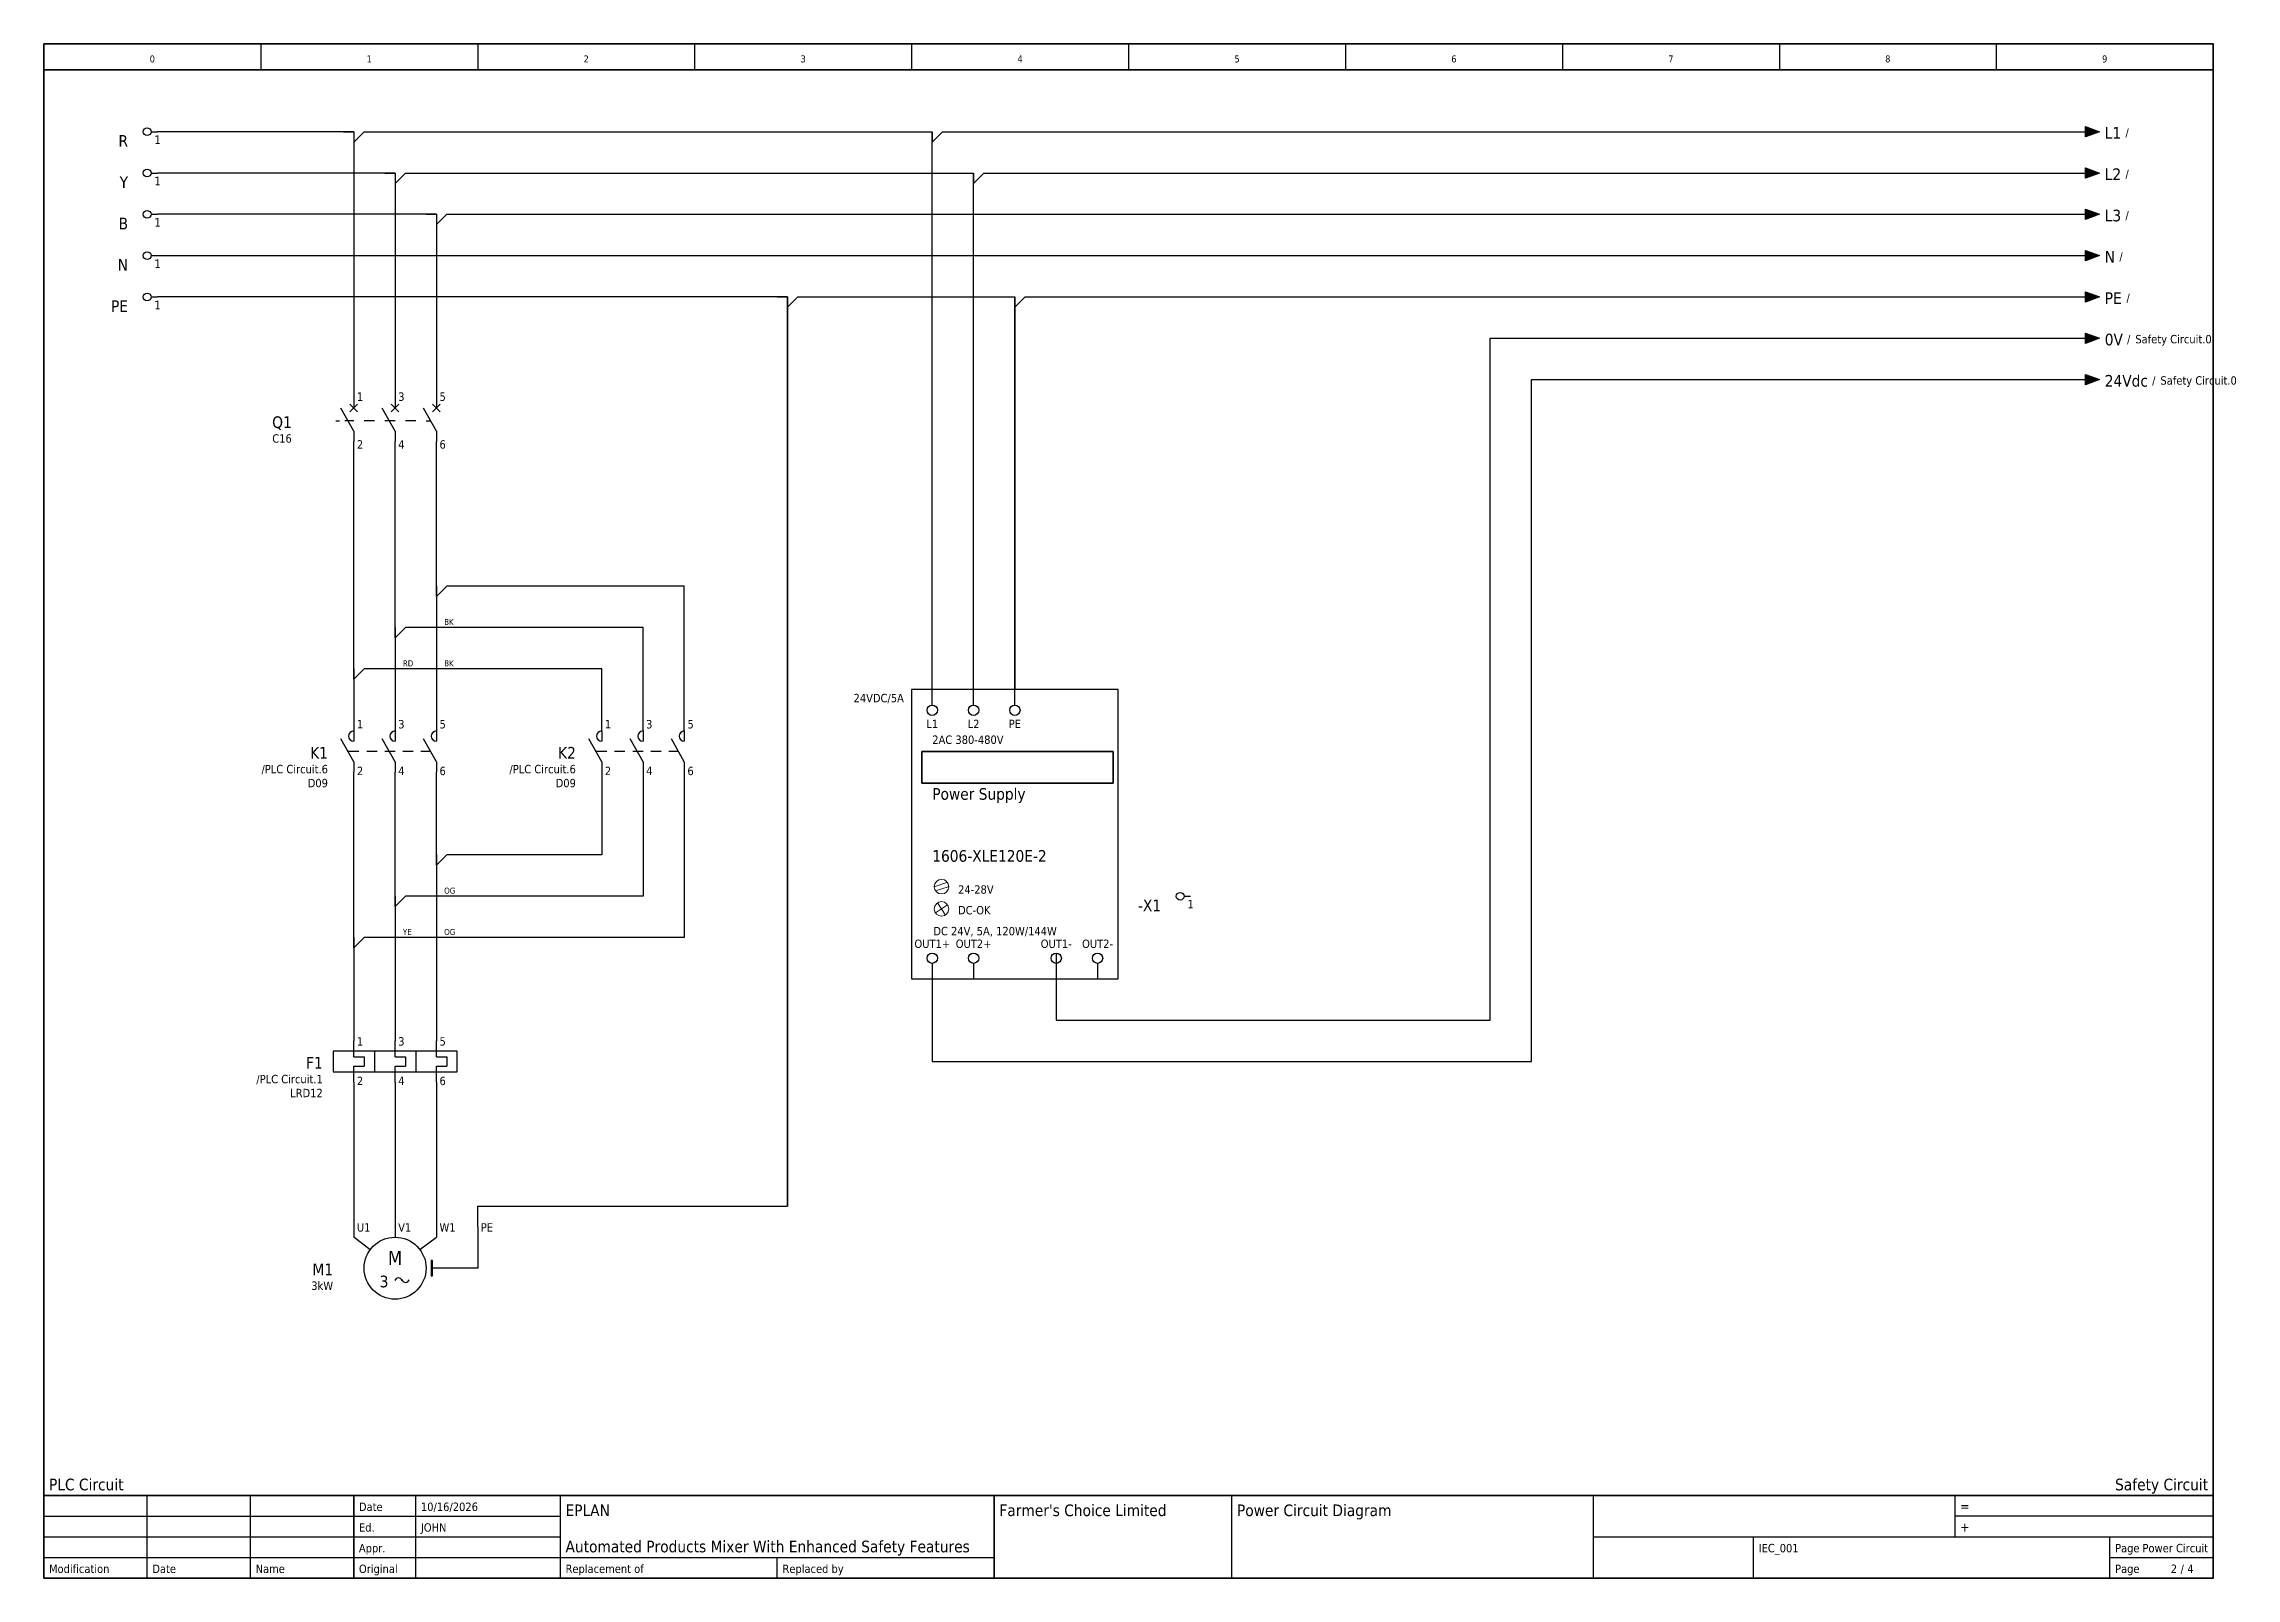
# Model space of a CAD drawing. Header units: millimetres. Extents: x 0 to 424, y 0 to 297.
import ezdxf
from ezdxf.enums import TextEntityAlignment as Align

# ---------------------------------------------------------------- set-up
doc = ezdxf.new("R2010")
doc.units = ezdxf.units.MM
for name, color, linetype, lineweight in [('EPLAN100', 7, 'Continuous', 50), ('EPLAN201', 7, 'Continuous', 35), ('EPLAN205', 7, 'Continuous', 35), ('EPLAN300', 5, 'Continuous', 25), ('EPLAN302', 5, 'Continuous', 25), ('EPLAN304', 5, 'Continuous', 25), ('EPLAN305', 5, 'Continuous', 25), ('EPLAN311', 1, 'Continuous', 25), ('EPLAN400', 5, 'Continuous', 35), ('EPLAN403', 5, 'Continuous', 35), ('EPLAN406', 1, 'Continuous', 25), ('EPLAN407', 5, 'Continuous', 35), ('EPLAN408', 5, 'Continuous', 35), ('EPLAN420', 7, 'Continuous', 35), ('EPLAN421', 5, 'Continuous', 35), ('EPLAN422', 7, 'Continuous', 35), ('EPLAN434', 7, 'Continuous', 35), ('EPLAN440', 73, 'Continuous', 35), ('EPLAN442', 73, 'Continuous', 35), ('EPLAN451', 7, 'Continuous', 35), ('EPLAN452', 7, 'Continuous', 35), ('EPLAN453', 7, 'Continuous', 35), ('EPLAN500', 7, 'Continuous', 35), ('EPLAN501', 7, 'Continuous', 35), ('EPLAN502', 7, 'Continuous', 35), ('EPLAN503', 7, 'Continuous', 35), ('EPLAN504', 7, 'Continuous', 35), ('EPLAN512', 3, 'Continuous', 35), ('EPLAN514', 5, 'Continuous', 35)]:
    doc.layers.add(name, color=color, linetype=linetype, lineweight=lineweight)
doc.styles.add('Tahoma', font='tahoma.ttf')
picture_1 = doc.add_image_def('image1.jpg', size_in_pixel=(446, 74))

# ---------------------------------------------------------------- blocks, each defined once
blk = doc.blocks.new('EPLFRAME')
at = {"layer": 'EPLAN201', "linetype": 'Continuous', "lineweight": 25, "ltscale": 4}
for p, q in [((42, 297), (42, 292)), ((84, 297), (84, 292)), ((126, 297), (126, 292)), ((168, 297), (168, 292)), ((210, 297), (210, 292)), ((252, 297), (252, 292)), ((294, 297), (294, 292)), ((336, 297), (336, 292)), ((378, 297), (378, 292)), ((20, 0), (20, 16)), ((40, 0), (40, 16)), ((72, 0), (72, 16)), ((100, 0), (100, 16)), ((230, 0), (230, 16)), ((300, 0), (300, 16)), ((370, 16), (370, 8)), ((0, 12), (100, 12)), ((420, 12), (370, 12)), ((0, 8), (100, 8)), ((300, 8), (420, 8)), ((331, 0), (331, 8)), ((400, 0), (400, 8)), ((0, 4), (184, 4)), ((142, 0), (142, 4)), ((400, 4), (420, 4))]:
    blk.add_line(p, q, dxfattribs=at)
at = {"layer": 'EPLAN201', "linetype": 'Continuous', "lineweight": 35, "ltscale": 4}
for p, q in [((0, 292), (420, 292)), ((0, 16), (420, 16)), ((60, 0), (60, 16)), ((184, 0), (184, 16))]:
    blk.add_line(p, q, dxfattribs=at)
blk.add_lwpolyline([(0, 0), (420, 0), (420, 297), (0, 297)], close=True, dxfattribs=at)
at = {"layer": 'EPLAN201', "color": 7, "style": 'Tahoma'}
for s, height, p in [('Date', 1.625, (61, 13)), ('=', 1.81, (371, 13)), ('Ed.', 1.625, (61, 9)), ('+', 1.81, (371, 9)), ('Appr.', 1.625, (61, 5)), ('Page', 1.625, (401, 5)), ('Modification', 1.6254, (1, 1)), ('Date', 1.625, (21, 1)), ('Name', 1.625, (41, 1)), ('Original', 1.625, (61, 1)), ('Replacement of', 1.6254, (101, 1)), ('Replaced by', 1.6254, (143, 1)), ('Page', 1.625, (401, 1))]:
    blk.add_text(s, height=height, dxfattribs=at).set_placement(p)
blk.add_text('/', height=1.63, dxfattribs=at).set_placement((414, 1), align=Align.CENTER)
at = {"layer": 'EPLAN451', "color": 7, "style": 'Tahoma'}
for tag, p, height in [('14_10014', (101, 12), 2.26), ('14_10015', (185, 12), 2.26), ('14_10011', (101, 5), 2.26), ('14_10013', (332, 5), 1.63), ('14_10151', (73, 1), 1.63), ('14_10300', (415, 1), 1.63)]:
    blk.add_attdef(tag, p, '', height=height, dxfattribs=at)
blk.add_attdef('4_25020', text='', height=1.63, dxfattribs=at).set_placement((413, 1), align=Align.RIGHT)
at = {"layer": 'EPLAN452', "color": 7, "style": 'Tahoma'}
for tag, p, height in [('4_11041', (1, 17), 2.26), ('4_11071[1]', (1, 13), 1.63), ('4_11074[1]', (21, 13), 1.63), ('4_11070[1]', (41, 13), 1.63), ('4_11024', (73, 13), 1.63), ('4_11011', (231, 12), 2.26), ('4_11030', (301, 12), 2.26), ('4_20132_1001', (374, 13), 1.63), ('4_11071[2]', (1, 9), 1.63), ('4_11074[2]', (21, 9), 1.63), ('4_11070[2]', (41, 9), 1.63), ('4_11022', (73, 9), 1.63), ('4_20134_1001', (374, 9), 1.63), ('4_11071[3]', (1, 5), 1.63), ('4_11074[3]', (21, 5), 1.63), ('4_11070[3]', (41, 5), 1.63), ('4_11080', (73, 5), 1.63), ('4_11059', (301, 5), 1.63)]:
    blk.add_attdef(tag, p, '', height=height, dxfattribs=at)
for tag, height, p in [('4_11040', 2.26, (419, 17)), ('4_11000', 1.63, (419, 5)), ('4_11085', 1.63, (141, 1)), ('4_11086', 1.63, (183, 1))]:
    blk.add_attdef(tag, text='', height=height, dxfattribs=at).set_placement(p, align=Align.RIGHT)
at = {"layer": 'EPLAN453', "color": 7, "style": 'Tahoma'}
for tag, p in [('53_19005_1', (21, 293)), ('53_19005', (63, 293)), ('53_19005_8', (105, 293)), ('53_19005_6', (147, 293)), ('53_19005_7', (189, 293)), ('53_19005_9', (231, 293)), ('53_19005_3', (273, 293)), ('53_19005_2', (315, 293)), ('53_19005_4', (357, 293)), ('53_19005_5', (399, 293))]:
    blk.add_attdef(tag, text='', height=1.35, dxfattribs=at).set_placement(p, align=Align.BOTTOM_CENTER)
blk = doc.blocks.new('EPLSYM_LibrarySPECIAL_Symbol0_Variant0_Placement1')
at = {"layer": 'EPLAN305', "lineweight": 25, "ltscale": 4}
blk.add_lwpolyline([(0, -56), (40, -56), (40, 0), (0, 0)], close=True, dxfattribs=at)
at = {"layer": 'EPLAN400', "color": 5, "style": 'Tahoma'}
blk.add_attdef('17_20010', text='', height=2.2575, dxfattribs=at).set_placement((-1.5, -0.9515), align=Align.TOP_RIGHT)
at = {"layer": 'EPLAN440', "color": 73, "style": 'Tahoma'}
blk.add_attdef('17_20300', text='', height=1.6254, dxfattribs=at).set_placement((-1.5, -4.57508), align=Align.TOP_RIGHT)
at = {"layer": 'EPLAN500', "color": 7, "style": 'Tahoma'}
blk.add_attdef('17_20027', text='', height=1.6254, dxfattribs=at).set_placement((-1.5, -7.27508), align=Align.TOP_RIGHT)
at = {"layer": 'EPLAN501', "color": 7, "style": 'Tahoma'}
blk.add_attdef('17_20011', text='', height=1.6254, dxfattribs=at).set_placement((-1.5, -12.67508), align=Align.TOP_RIGHT)
at = {"layer": 'EPLAN502', "color": 7, "style": 'Tahoma'}
blk.add_attdef('17_20025', text='', height=1.6254, dxfattribs=at).set_placement((-1.5, -15.37508), align=Align.TOP_RIGHT)
at = {"layer": 'EPLAN503', "color": 7, "style": 'Tahoma'}
blk.add_attdef('17_20024', text='', height=1.6254, dxfattribs=at).set_placement((-1.5, -18.07508), align=Align.TOP_RIGHT)
at = {"layer": 'EPLAN504', "color": 7, "style": 'Tahoma'}
blk.add_attdef('17_20901[1]', text='', height=1.6254, dxfattribs=at).set_placement((-1.5, -9.97508), align=Align.TOP_RIGHT)
blk = doc.blocks.new('EPLSYM_LibrarySPECIAL_Symbol17_Variant0_Placement1')
at = {"layer": 'EPLAN302', "lineweight": 25, "ltscale": 4}
blk.add_line((0, 1), (0, 4), dxfattribs=at)
blk.add_circle((0, 0), 1, dxfattribs=at)
at = {"layer": 'EPLAN420', "color": 7, "style": 'Tahoma'}
blk.add_attdef('17_20036', text='', height=1.6254, dxfattribs=at).set_placement((0, -1.82508), align=Align.TOP_CENTER)
at = {"layer": 'EPLAN421', "color": 5, "style": 'Tahoma'}
blk.add_attdef('17_20039', text='', height=1.1739, dxfattribs=at).set_placement((1, 3.26522), align=Align.TOP_LEFT)
blk = doc.blocks.new('EPLSYM_LibrarySPECIAL_Symbol17_Variant2_Placement1')
at = {"layer": 'EPLAN302', "lineweight": 25, "ltscale": 4}
blk.add_line((0, -1), (0, -4), dxfattribs=at)
blk.add_circle((0, 0), 1, dxfattribs=at)
at = {"layer": 'EPLAN420', "color": 7, "style": 'Tahoma'}
blk.add_attdef('17_20036', text='', height=1.63, dxfattribs=at).set_placement((0, 1.5), align=Align.BOTTOM_CENTER)
at = {"layer": 'EPLAN421', "color": 5, "style": 'Tahoma'}
blk.add_attdef('17_20039', text='', height=1.17, dxfattribs=at).set_placement((1, -3.5), align=Align.BOTTOM_LEFT)
blk = doc.blocks.new('EPLSYM_LibraryIEC_symbol_Symbol1523_Variant0_Placement1')
at = {"layer": 'EPLAN300', "linetype": 'Continuous', "lineweight": 25, "ltscale": 4}
for p, q in [((-3.5, 0), (-2.75, 0)), ((0, -2), (-2.5, 2.5)), ((0, 0), (-1.75, 0)), ((8, -2), (5.5, 2.5)), ((16, -2), (13.5, 2.5)), ((14, 0), (14.88, 0))]:
    blk.add_line(p, q, dxfattribs=at)
at = {"layer": 'EPLAN300', "lineweight": 25, "ltscale": 4}
for p, q in [((-0.75, 1.75), (0.75, 3.25)), ((-0.75, 3.25), (0.75, 1.75)), ((7.25, 1.75), (8.75, 3.25)), ((7.25, 3.25), (8.75, 1.75)), ((15.25, 1.75), (16.75, 3.25)), ((15.25, 3.25), (16.75, 1.75))]:
    blk.add_line(p, q, dxfattribs=at)
at = {"layer": 'EPLAN300', "linetype": 'Continuous', "lineweight": 25}
for p, q in [((0, 4), (0, 2.5)), ((4, 0), (2, 0)), ((8, 0), (6, 0)), ((8, 4), (8, 2.5)), ((12, 0), (10, 0)), ((16, 4), (16, 2.5)), ((0, -2), (0, -4)), ((8, -2), (8, -4)), ((16, -2), (16, -4))]:
    blk.add_line(p, q, dxfattribs=at)
at = {"layer": 'EPLAN400', "color": 5, "style": 'Tahoma'}
blk.add_attdef('17_20010', text='', height=2.26, dxfattribs=at).set_placement((-12, -0.23), align=Align.MIDDLE_RIGHT)
at = {"layer": 'EPLAN420', "color": 7, "style": 'Tahoma'}
for tag, p in [('17_20028[1]', (0.6, 3.4)), ('17_20028[3]', (8.6, 3.4)), ('17_20028[5]', (16.6, 3.4))]:
    blk.add_attdef(tag, text='', height=1.63, dxfattribs=at).set_placement(p, align=Align.BOTTOM_LEFT)
for tag, p in [('17_20028[2]', (0.6, -3.73)), ('17_20028[4]', (8.6, -3.73)), ('17_20028[6]', (16.6, -3.73))]:
    blk.add_attdef(tag, text='', height=1.63, dxfattribs=at).set_placement(p, align=Align.TOP_LEFT)
at = {"layer": 'EPLAN421', "color": 5, "style": 'Tahoma'}
for tag, p in [('17_20029[1]', (0.6, 6.1)), ('17_20029[3]', (8.6, 6.1)), ('17_20029[5]', (16.6, 6.1))]:
    blk.add_attdef(tag, text='', height=1.17, dxfattribs=at).set_placement(p, align=Align.BOTTOM_LEFT)
for tag, p in [('17_20029[2]', (0.6, -6.33)), ('17_20029[4]', (8.6, -6.33)), ('17_20029[6]', (16.6, -6.33))]:
    blk.add_attdef(tag, text='', height=1.17, dxfattribs=at).set_placement(p, align=Align.TOP_LEFT)
at = {"layer": 'EPLAN440', "color": 73, "style": 'Tahoma'}
blk.add_attdef('17_20300', text='', height=1.63, dxfattribs=at).set_placement((-12, -3.39), align=Align.MIDDLE_RIGHT)
at = {"layer": 'EPLAN500', "color": 7, "style": 'Tahoma'}
blk.add_attdef('17_20027', text='', height=1.63, dxfattribs=at).set_placement((-12, -6.09), align=Align.MIDDLE_RIGHT)
at = {"layer": 'EPLAN501', "color": 7, "style": 'Tahoma'}
blk.add_attdef('17_20011', text='', height=1.63, dxfattribs=at).set_placement((-12, -11.49), align=Align.MIDDLE_RIGHT)
at = {"layer": 'EPLAN502', "color": 7, "style": 'Tahoma'}
blk.add_attdef('17_20025', text='', height=1.63, dxfattribs=at).set_placement((-12, -14.19), align=Align.MIDDLE_RIGHT)
at = {"layer": 'EPLAN503', "color": 7, "style": 'Tahoma'}
blk.add_attdef('17_20024', text='', height=1.63, dxfattribs=at).set_placement((-12, -16.89), align=Align.MIDDLE_RIGHT)
at = {"layer": 'EPLAN504', "color": 7, "style": 'Tahoma'}
blk.add_attdef('17_20901[1]', text='', height=1.63, dxfattribs=at).set_placement((-12, -8.79), align=Align.MIDDLE_RIGHT)
at = {"layer": 'EPLAN512', "color": 3, "style": 'Tahoma'}
blk.add_attdef('17_20201[1]', text='', height=1.63, dxfattribs=at).set_placement((-12, -19.59), align=Align.MIDDLE_RIGHT)
blk = doc.blocks.new('EPLSYM_LibraryIEC_symbol_Symbol1625_Variant0_Placement1')
at = {"layer": 'EPLAN300', "linetype": 'Continuous', "lineweight": 25, "ltscale": 4}
for p, q in [((0, -2), (-2.5, 2.5)), ((8, -2), (5.5, 2.5)), ((16, -2), (13.5, 2.5))]:
    blk.add_line(p, q, dxfattribs=at)
at = {"layer": 'EPLAN300', "lineweight": 25, "ltscale": 4}
for p, q in [((1, 0), (-1.11, 0)), ((4.5, 0), (2.5, 0)), ((8, 0), (6, 0)), ((11.5, 0), (9.5, 0)), ((14.89, 0), (13, 0))]:
    blk.add_line(p, q, dxfattribs=at)
at = {"layer": 'EPLAN300', "linetype": 'Continuous', "lineweight": 25}
for p, q in [((0, 4), (0, 2)), ((8, 4), (8, 2)), ((16, 4), (16, 2)), ((0, -2), (0, -4)), ((8, -2), (8, -4)), ((16, -2), (16, -4))]:
    blk.add_line(p, q, dxfattribs=at)
at = {"layer": 'EPLAN300', "linetype": 'Continuous', "lineweight": 25, "ltscale": 4}
for centre in [(0, 3), (8, 3), (16, 3)]:
    blk.add_arc(centre, 1, 90, 270, dxfattribs=at)
at = {"layer": 'EPLAN400', "color": 5, "style": 'Tahoma'}
blk.add_attdef('17_20010', text='', height=2.26, dxfattribs=at).set_placement((-5, -0.23), align=Align.MIDDLE_RIGHT)
at = {"layer": 'EPLAN420', "color": 7, "style": 'Tahoma'}
for tag, p in [('17_20028[1]', (0.6, 4)), ('17_20028[3]', (8.6, 4)), ('17_20028[5]', (16.6, 4))]:
    blk.add_attdef(tag, text='', height=1.63, dxfattribs=at).set_placement(p, align=Align.BOTTOM_LEFT)
for tag, p in [('17_20028[2]', (0.6, -2.93)), ('17_20028[4]', (8.6, -2.93)), ('17_20028[6]', (16.6, -2.93))]:
    blk.add_attdef(tag, text='', height=1.63, dxfattribs=at).set_placement(p, align=Align.TOP_LEFT)
at = {"layer": 'EPLAN421', "color": 5, "style": 'Tahoma'}
for tag, p in [('17_20029[1]', (0.6, 6.7)), ('17_20029[3]', (8.6, 6.7)), ('17_20029[5]', (16.6, 6.7))]:
    blk.add_attdef(tag, text='', height=1.17, dxfattribs=at).set_placement(p, align=Align.BOTTOM_LEFT)
for tag, p in [('17_20029[2]', (0.6, -5.53)), ('17_20029[4]', (8.6, -5.53)), ('17_20029[6]', (16.6, -5.53))]:
    blk.add_attdef(tag, text='', height=1.17, dxfattribs=at).set_placement(p, align=Align.TOP_LEFT)
at = {"layer": 'EPLAN440', "color": 73, "style": 'Tahoma'}
blk.add_attdef('17_20300', text='', height=1.63, dxfattribs=at).set_placement((-5, -3.39), align=Align.MIDDLE_RIGHT)
at = {"layer": 'EPLAN500', "color": 7, "style": 'Tahoma'}
blk.add_attdef('17_20027', text='', height=1.63, dxfattribs=at).set_placement((-5, -6.09), align=Align.MIDDLE_RIGHT)
at = {"layer": 'EPLAN501', "color": 7, "style": 'Tahoma'}
blk.add_attdef('17_20011', text='', height=1.63, dxfattribs=at).set_placement((-5, -11.49), align=Align.MIDDLE_RIGHT)
at = {"layer": 'EPLAN502', "color": 7, "style": 'Tahoma'}
blk.add_attdef('17_20025', text='', height=1.63, dxfattribs=at).set_placement((-5, -14.19), align=Align.MIDDLE_RIGHT)
at = {"layer": 'EPLAN503', "color": 7, "style": 'Tahoma'}
blk.add_attdef('17_20024', text='', height=1.63, dxfattribs=at).set_placement((-5, -16.89), align=Align.MIDDLE_RIGHT)
at = {"layer": 'EPLAN504', "color": 7, "style": 'Tahoma'}
blk.add_attdef('17_20901[1]', text='', height=1.63, dxfattribs=at).set_placement((-5, -8.79), align=Align.MIDDLE_RIGHT)
at = {"layer": 'EPLAN512', "color": 3, "style": 'Tahoma'}
blk.add_attdef('17_20201[1]', text='', height=1.63, dxfattribs=at).set_placement((-5, -19.59), align=Align.MIDDLE_RIGHT)
blk = doc.blocks.new('EPLSYM_LibraryIEC_symbol_Symbol79_Variant0_Placement1')
at = {"layer": 'EPLAN300', "linetype": 'Continuous', "lineweight": 25, "ltscale": 4}
for p, q in [((0, 0.9), (0, 4)), ((0, 0.9), (2, 0.9)), ((2, 0.9), (2, -0.9)), ((4, 2), (4, -2)), ((8, 0.9), (8, 4)), ((8, 0.9), (10, 0.9)), ((10, 0.9), (10, -0.9)), ((12, 2), (12, -2)), ((16, 0.9), (16, 4)), ((16, 0.9), (18, 0.9)), ((18, 0.9), (18, -0.9)), ((0, -0.9), (2, -0.9)), ((0, -4), (0, -0.9)), ((8, -4), (8, -0.9)), ((8, -0.9), (10, -0.9)), ((16, -0.9), (18, -0.9)), ((16, -4), (16, -0.9))]:
    blk.add_line(p, q, dxfattribs=at)
blk.add_lwpolyline([(-4, -2), (20, -2), (20, 2), (-4, 2)], close=True, dxfattribs=at)
at = {"layer": 'EPLAN400', "color": 5, "style": 'Tahoma'}
blk.add_attdef('17_20010', text='', height=2.2575, dxfattribs=at).set_placement((-6, -0.22575), align=Align.MIDDLE_RIGHT)
at = {"layer": 'EPLAN420', "color": 7, "style": 'Tahoma'}
for tag, p in [('17_20028[1]', (0.6, 2.6)), ('17_20028[3]', (8.6, 2.6)), ('17_20028[5]', (16.6, 2.6))]:
    blk.add_attdef(tag, text='', height=1.6254, dxfattribs=at).set_placement(p, align=Align.BOTTOM_LEFT)
for tag, p in [('17_20028[2]', (0.6, -2.92508)), ('17_20028[4]', (8.6, -2.92508)), ('17_20028[6]', (16.6, -2.92508))]:
    blk.add_attdef(tag, text='', height=1.6254, dxfattribs=at).set_placement(p, align=Align.TOP_LEFT)
at = {"layer": 'EPLAN421', "color": 5, "style": 'Tahoma'}
for tag, p in [('17_20029[1]', (0.6, 5.3)), ('17_20029[3]', (8.6, 5.3)), ('17_20029[5]', (16.6, 5.3))]:
    blk.add_attdef(tag, text='', height=1.1739, dxfattribs=at).set_placement(p, align=Align.BOTTOM_LEFT)
for tag, p in [('17_20029[2]', (0.6, -5.53478)), ('17_20029[4]', (8.6, -5.53478)), ('17_20029[6]', (16.6, -5.53478))]:
    blk.add_attdef(tag, text='', height=1.1739, dxfattribs=at).set_placement(p, align=Align.TOP_LEFT)
at = {"layer": 'EPLAN440', "color": 73, "style": 'Tahoma'}
blk.add_attdef('17_20300', text='', height=1.6254, dxfattribs=at).set_placement((-6, -3.38754), align=Align.MIDDLE_RIGHT)
at = {"layer": 'EPLAN500', "color": 7, "style": 'Tahoma'}
blk.add_attdef('17_20027', text='', height=1.6254, dxfattribs=at).set_placement((-6, -6.08754), align=Align.MIDDLE_RIGHT)
at = {"layer": 'EPLAN501', "color": 7, "style": 'Tahoma'}
blk.add_attdef('17_20011', text='', height=1.6254, dxfattribs=at).set_placement((-6, -11.48754), align=Align.MIDDLE_RIGHT)
at = {"layer": 'EPLAN502', "color": 7, "style": 'Tahoma'}
blk.add_attdef('17_20025', text='', height=1.6254, dxfattribs=at).set_placement((-6, -14.18754), align=Align.MIDDLE_RIGHT)
at = {"layer": 'EPLAN503', "color": 7, "style": 'Tahoma'}
blk.add_attdef('17_20024', text='', height=1.6254, dxfattribs=at).set_placement((-6, -16.88754), align=Align.MIDDLE_RIGHT)
at = {"layer": 'EPLAN504', "color": 7, "style": 'Tahoma'}
blk.add_attdef('17_20901[1]', text='', height=1.6254, dxfattribs=at).set_placement((-6, -8.78754), align=Align.MIDDLE_RIGHT)
at = {"layer": 'EPLAN512', "color": 3, "style": 'Tahoma'}
blk.add_attdef('17_20201[1]', text='', height=1.6254, dxfattribs=at).set_placement((-6, -19.58754), align=Align.MIDDLE_RIGHT)
blk = doc.blocks.new('EPLSYM_LibrarySPECIAL_Symbol4_Variant0_Placement1')
at = {"layer": 'EPLAN304', "lineweight": 25, "ltscale": 4}
blk.add_line((0, 24), (0, 0), dxfattribs=at)
at = {"layer": 'EPLAN407', "color": 5, "style": 'Tahoma'}
blk.add_attdef('17_20010', text='', height=2.26, dxfattribs=at).set_placement((0, 20.4), align=Align.BOTTOM_RIGHT)
at = {"layer": 'EPLAN440', "color": 73, "style": 'Tahoma'}
blk.add_attdef('17_20300', text='', height=1.63, dxfattribs=at).set_placement((0, 17.7), align=Align.BOTTOM_RIGHT)
at = {"layer": 'EPLAN501', "color": 1, "style": 'Tahoma'}
blk.add_attdef('17_20011', text='', height=1.63, dxfattribs=at).set_placement((0, 0), align=Align.BOTTOM_RIGHT)
at = {"layer": 'EPLAN514', "color": 5, "style": 'Tahoma'}
for tag, p in [('17_20040', (0, 13.95)), ('17_20041', (0, 10.2)), ('17_20053', (0, 6.45)), ('17_20044', (0, 2.7))]:
    blk.add_attdef(tag, text='', height=2.26, dxfattribs=at).set_placement(p, align=Align.BOTTOM_RIGHT)
blk = doc.blocks.new('EPLSYM_LibrarySPECIAL_Symbol4_Variant0_Placement1_1')
at = {"layer": 'EPLAN304', "lineweight": 25, "ltscale": 4}
blk.add_line((0, 16), (0, 0), dxfattribs=at)
at = {"layer": 'EPLAN407', "color": 5, "style": 'Tahoma'}
blk.add_attdef('17_20010', text='', height=2.26, dxfattribs=at).set_placement((0, 20.4), align=Align.BOTTOM_RIGHT)
at = {"layer": 'EPLAN440', "color": 73, "style": 'Tahoma'}
blk.add_attdef('17_20300', text='', height=1.63, dxfattribs=at).set_placement((0, 17.7), align=Align.BOTTOM_RIGHT)
at = {"layer": 'EPLAN501', "color": 1, "style": 'Tahoma'}
blk.add_attdef('17_20011', text='', height=1.63, dxfattribs=at).set_placement((0, 0), align=Align.BOTTOM_RIGHT)
at = {"layer": 'EPLAN514', "color": 5, "style": 'Tahoma'}
for tag, p in [('17_20040', (0, 13.95)), ('17_20041', (0, 10.2)), ('17_20053', (0, 6.45)), ('17_20044', (0, 2.7))]:
    blk.add_attdef(tag, text='', height=2.26, dxfattribs=at).set_placement(p, align=Align.BOTTOM_RIGHT)
blk = doc.blocks.new('EPLSYM_LibrarySPECIAL_Symbol4_Variant0_Placement1_2')
at = {"layer": 'EPLAN304', "lineweight": 25, "ltscale": 4}
blk.add_line((0, 32), (0, 0), dxfattribs=at)
at = {"layer": 'EPLAN407', "color": 5, "style": 'Tahoma'}
blk.add_attdef('17_20010', text='', height=2.26, dxfattribs=at).set_placement((0, 20.4), align=Align.BOTTOM_RIGHT)
at = {"layer": 'EPLAN440', "color": 73, "style": 'Tahoma'}
blk.add_attdef('17_20300', text='', height=1.63, dxfattribs=at).set_placement((0, 17.7), align=Align.BOTTOM_RIGHT)
at = {"layer": 'EPLAN501', "color": 1, "style": 'Tahoma'}
blk.add_attdef('17_20011', text='', height=1.63, dxfattribs=at).set_placement((0, 0), align=Align.BOTTOM_RIGHT)
at = {"layer": 'EPLAN514', "color": 5, "style": 'Tahoma'}
for tag, p in [('17_20040', (0, 13.95)), ('17_20041', (0, 10.2)), ('17_20053', (0, 6.45)), ('17_20044', (0, 2.7))]:
    blk.add_attdef(tag, text='', height=2.26, dxfattribs=at).set_placement(p, align=Align.BOTTOM_RIGHT)
blk = doc.blocks.new('EPLSYM_LibrarySPECIAL_Symbol4_Variant0_Placement1_3')
at = {"layer": 'EPLAN304', "lineweight": 25, "ltscale": 4}
blk.add_line((0, 0), (0, 12), dxfattribs=at)
at = {"layer": 'EPLAN407', "color": 5, "style": 'Tahoma'}
blk.add_attdef('17_20010', text='', height=2.26, dxfattribs=at).set_placement((0, 20.4), align=Align.BOTTOM_RIGHT)
at = {"layer": 'EPLAN440', "color": 73, "style": 'Tahoma'}
blk.add_attdef('17_20300', text='', height=1.63, dxfattribs=at).set_placement((0, 17.7), align=Align.BOTTOM_RIGHT)
at = {"layer": 'EPLAN501', "color": 1, "style": 'Tahoma'}
blk.add_attdef('17_20011', text='', height=1.63, dxfattribs=at).set_placement((0, 0), align=Align.BOTTOM_RIGHT)
at = {"layer": 'EPLAN514', "color": 5, "style": 'Tahoma'}
for tag, p in [('17_20040', (0, 13.95)), ('17_20041', (0, 10.2)), ('17_20053', (0, 6.45)), ('17_20044', (0, 2.7))]:
    blk.add_attdef(tag, text='', height=2.26, dxfattribs=at).set_placement(p, align=Align.BOTTOM_RIGHT)
blk = doc.blocks.new('EPLSYM_LibrarySPECIAL_Symbol4_Variant0_Placement1_4')
at = {"layer": 'EPLAN304', "lineweight": 25, "ltscale": 4}
blk.add_line((0, 0), (0, 20), dxfattribs=at)
at = {"layer": 'EPLAN407', "color": 5, "style": 'Tahoma'}
blk.add_attdef('17_20010', text='', height=2.26, dxfattribs=at).set_placement((0, 20.4), align=Align.BOTTOM_RIGHT)
at = {"layer": 'EPLAN440', "color": 73, "style": 'Tahoma'}
blk.add_attdef('17_20300', text='', height=1.63, dxfattribs=at).set_placement((0, 17.7), align=Align.BOTTOM_RIGHT)
at = {"layer": 'EPLAN501', "color": 1, "style": 'Tahoma'}
blk.add_attdef('17_20011', text='', height=1.63, dxfattribs=at).set_placement((0, 0), align=Align.BOTTOM_RIGHT)
at = {"layer": 'EPLAN514', "color": 5, "style": 'Tahoma'}
for tag, p in [('17_20040', (0, 13.95)), ('17_20041', (0, 10.2)), ('17_20053', (0, 6.45)), ('17_20044', (0, 2.7))]:
    blk.add_attdef(tag, text='', height=2.26, dxfattribs=at).set_placement(p, align=Align.BOTTOM_RIGHT)
blk = doc.blocks.new('EPLSYM_LibrarySPECIAL_Symbol4_Variant0_Placement1_5')
at = {"layer": 'EPLAN304', "lineweight": 25, "ltscale": 4}
blk.add_line((0, 0), (0, 28), dxfattribs=at)
at = {"layer": 'EPLAN407', "color": 5, "style": 'Tahoma'}
blk.add_attdef('17_20010', text='', height=2.26, dxfattribs=at).set_placement((0, 20.4), align=Align.BOTTOM_RIGHT)
at = {"layer": 'EPLAN440', "color": 73, "style": 'Tahoma'}
blk.add_attdef('17_20300', text='', height=1.63, dxfattribs=at).set_placement((0, 17.7), align=Align.BOTTOM_RIGHT)
at = {"layer": 'EPLAN501', "color": 1, "style": 'Tahoma'}
blk.add_attdef('17_20011', text='', height=1.63, dxfattribs=at).set_placement((0, 0), align=Align.BOTTOM_RIGHT)
at = {"layer": 'EPLAN514', "color": 5, "style": 'Tahoma'}
for tag, p in [('17_20040', (0, 13.95)), ('17_20041', (0, 10.2)), ('17_20053', (0, 6.45)), ('17_20044', (0, 2.7))]:
    blk.add_attdef(tag, text='', height=2.26, dxfattribs=at).set_placement(p, align=Align.BOTTOM_RIGHT)
blk = doc.blocks.new('EPLSYM_LibraryIEC_symbol_Symbol307_Variant0_Placement1')
at = {"layer": 'EPLAN300', "linetype": 'Continuous', "lineweight": 25, "ltscale": 4}
blk.add_hatch(color=256, dxfattribs=at).paths.add_polyline_path([(15, -1.5), (15.25, -1.5), (15.25, 1.5), (15, 1.5)], flags=0)
at = {"layer": 'EPLAN300', "linetype": 'Continuous', "lineweight": 25}
for p, q in [((0, 8), (0, 6)), ((8, 8), (8, 6)), ((16, 8), (16, 6))]:
    blk.add_line(p, q, dxfattribs=at)
at = {"layer": 'EPLAN300', "linetype": 'Continuous', "lineweight": 25, "ltscale": 4}
for p, q in [((3.15, 3.53), (0, 6)), ((12.8, 3.6), (16, 6)), ((24, 8), (24, 0)), ((24, 0), (15, 0))]:
    blk.add_line(p, q, dxfattribs=at)
blk.add_lwpolyline([(15, -1.5), (15.25, -1.5), (15.25, 1.5), (15, 1.5)], close=True, dxfattribs=at)
at = {"layer": 'EPLAN300', "linetype": 'Continuous', "lineweight": 25}
blk.add_circle((8, 0), 6, dxfattribs=at)
at = {"layer": 'EPLAN300', "lineweight": 25, "ltscale": 4}
for centre, start, end in [((8.65, -2.64), 20, 160), ((10.03, -2.01), 200, 340)]:
    blk.add_arc(centre, 0.75, start, end, dxfattribs=at)
at = {"layer": 'EPLAN300', "color": 5, "style": 'Tahoma'}
blk.add_text('M', height=2.71, dxfattribs=at).set_placement((8, 1.98), align=Align.MIDDLE_CENTER)
blk.add_text('3', height=2.26, dxfattribs=at).set_placement((5.02, -4.38), align=Align.BOTTOM_LEFT)
at = {"layer": 'EPLAN400', "color": 5, "style": 'Tahoma'}
blk.add_attdef('17_20010', text='', height=2.26, dxfattribs=at).set_placement((-4, -0.23), align=Align.MIDDLE_RIGHT)
at = {"layer": 'EPLAN420', "color": 7, "style": 'Tahoma'}
for tag, p in [('17_20028[1]', (0.6, 6.6)), ('17_20028[2]', (8.6, 6.6)), ('17_20028[3]', (16.6, 6.6)), ('17_20028[4]', (24.6, 6.6))]:
    blk.add_attdef(tag, text='', height=1.63, dxfattribs=at).set_placement(p, align=Align.BOTTOM_LEFT)
at = {"layer": 'EPLAN421', "color": 5, "style": 'Tahoma'}
for tag, p in [('17_20029[1]', (0.6, 9.3)), ('17_20029[2]', (8.6, 9.3)), ('17_20029[3]', (16.6, 9.3)), ('17_20029[4]', (24.6, 9.3))]:
    blk.add_attdef(tag, text='', height=1.17, dxfattribs=at).set_placement(p, align=Align.BOTTOM_LEFT)
at = {"layer": 'EPLAN440', "color": 73, "style": 'Tahoma'}
blk.add_attdef('17_20300', text='', height=1.63, dxfattribs=at).set_placement((-4, -3.39), align=Align.MIDDLE_RIGHT)
at = {"layer": 'EPLAN500', "color": 7, "style": 'Tahoma'}
blk.add_attdef('17_20027', text='', height=1.63, dxfattribs=at).set_placement((-4, -6.09), align=Align.MIDDLE_RIGHT)
at = {"layer": 'EPLAN501', "color": 7, "style": 'Tahoma'}
blk.add_attdef('17_20011', text='', height=1.63, dxfattribs=at).set_placement((-4, -11.49), align=Align.MIDDLE_RIGHT)
at = {"layer": 'EPLAN502', "color": 7, "style": 'Tahoma'}
blk.add_attdef('17_20025', text='', height=1.63, dxfattribs=at).set_placement((-4, -14.19), align=Align.MIDDLE_RIGHT)
at = {"layer": 'EPLAN503', "color": 7, "style": 'Tahoma'}
blk.add_attdef('17_20024', text='', height=1.63, dxfattribs=at).set_placement((-4, -16.89), align=Align.MIDDLE_RIGHT)
at = {"layer": 'EPLAN504', "color": 7, "style": 'Tahoma'}
blk.add_attdef('17_20901[1]', text='', height=1.63, dxfattribs=at).set_placement((-4, -8.79), align=Align.MIDDLE_RIGHT)
at = {"layer": 'EPLAN512', "color": 3, "style": 'Tahoma'}
blk.add_attdef('17_20201[1]', text='', height=1.63, dxfattribs=at).set_placement((-4, -19.59), align=Align.MIDDLE_RIGHT)
blk = doc.blocks.new('EPLSYM_LibrarySPECIAL_Symbol4_Variant0_Placement1_6')
at = {"layer": 'EPLAN304', "lineweight": 25, "ltscale": 4}
blk.add_line((0, 0), (0, -13), dxfattribs=at)
at = {"layer": 'EPLAN407', "color": 5, "style": 'Tahoma'}
blk.add_attdef('17_20010', text='', height=2.26, dxfattribs=at).set_placement((0, 20.4), align=Align.BOTTOM_RIGHT)
at = {"layer": 'EPLAN440', "color": 73, "style": 'Tahoma'}
blk.add_attdef('17_20300', text='', height=1.63, dxfattribs=at).set_placement((0, 17.7), align=Align.BOTTOM_RIGHT)
at = {"layer": 'EPLAN501', "color": 7, "style": 'Tahoma'}
blk.add_attdef('17_20011', text='', height=1.63, dxfattribs=at).set_placement((0, 0), align=Align.BOTTOM_RIGHT)
at = {"layer": 'EPLAN514', "color": 5, "style": 'Tahoma'}
for tag, p in [('17_20040', (0, 13.95)), ('17_20041', (0, 10.2)), ('17_20053', (0, 6.45)), ('17_20044', (0, 2.7))]:
    blk.add_attdef(tag, text='', height=2.26, dxfattribs=at).set_placement(p, align=Align.BOTTOM_RIGHT)
blk = doc.blocks.new('EPLSYM_LibrarySPECIAL_Symbol4_Variant0_Placement1_7')
at = {"layer": 'EPLAN304', "lineweight": 25, "ltscale": 4}
blk.add_line((0, 0), (0, 132), dxfattribs=at)
at = {"layer": 'EPLAN407', "color": 5, "style": 'Tahoma'}
blk.add_attdef('17_20010', text='', height=2.26, dxfattribs=at).set_placement((0, 20.4), align=Align.BOTTOM_RIGHT)
at = {"layer": 'EPLAN440', "color": 73, "style": 'Tahoma'}
blk.add_attdef('17_20300', text='', height=1.63, dxfattribs=at).set_placement((0, 17.7), align=Align.BOTTOM_RIGHT)
at = {"layer": 'EPLAN501', "color": 7, "style": 'Tahoma'}
blk.add_attdef('17_20011', text='', height=1.63, dxfattribs=at).set_placement((0, 0), align=Align.BOTTOM_RIGHT)
at = {"layer": 'EPLAN514', "color": 5, "style": 'Tahoma'}
for tag, p in [('17_20040', (0, 13.95)), ('17_20041', (0, 10.2)), ('17_20053', (0, 6.45)), ('17_20044', (0, 2.7))]:
    blk.add_attdef(tag, text='', height=2.26, dxfattribs=at).set_placement(p, align=Align.BOTTOM_RIGHT)
blk = doc.blocks.new('EPLSYM_LibrarySPECIAL_Symbol4_Variant0_Placement1_8')
at = {"layer": 'EPLAN304', "lineweight": 25, "ltscale": 4}
blk.add_line((0, 0), (116, 0), dxfattribs=at)
at = {"layer": 'EPLAN407', "color": 5, "style": 'Tahoma'}
blk.add_attdef('17_20010', text='', height=2.26, dxfattribs=at).set_placement((0, 20.4), align=Align.BOTTOM_RIGHT)
at = {"layer": 'EPLAN440', "color": 73, "style": 'Tahoma'}
blk.add_attdef('17_20300', text='', height=1.63, dxfattribs=at).set_placement((0, 17.7), align=Align.BOTTOM_RIGHT)
at = {"layer": 'EPLAN501', "color": 7, "style": 'Tahoma'}
blk.add_attdef('17_20011', text='', height=1.63, dxfattribs=at).set_placement((0, 0), align=Align.BOTTOM_RIGHT)
at = {"layer": 'EPLAN514', "color": 5, "style": 'Tahoma'}
for tag, p in [('17_20040', (0, 13.95)), ('17_20041', (0, 10.2)), ('17_20053', (0, 6.45)), ('17_20044', (0, 2.7))]:
    blk.add_attdef(tag, text='', height=2.26, dxfattribs=at).set_placement(p, align=Align.BOTTOM_RIGHT)
blk = doc.blocks.new('EPLSYM_LibrarySPECIAL_Symbol4_Variant0_Placement1_9')
at = {"layer": 'EPLAN304', "lineweight": 25, "ltscale": 4}
blk.add_line((0, 0), (0, -16), dxfattribs=at)
at = {"layer": 'EPLAN407', "color": 5, "style": 'Tahoma'}
blk.add_attdef('17_20010', text='', height=2.26, dxfattribs=at).set_placement((0, 20.4), align=Align.BOTTOM_RIGHT)
at = {"layer": 'EPLAN440', "color": 73, "style": 'Tahoma'}
blk.add_attdef('17_20300', text='', height=1.63, dxfattribs=at).set_placement((0, 17.7), align=Align.BOTTOM_RIGHT)
at = {"layer": 'EPLAN501', "color": 7, "style": 'Tahoma'}
blk.add_attdef('17_20011', text='', height=1.63, dxfattribs=at).set_placement((0, 0), align=Align.BOTTOM_RIGHT)
at = {"layer": 'EPLAN514', "color": 5, "style": 'Tahoma'}
for tag, p in [('17_20040', (0, 13.95)), ('17_20041', (0, 10.2)), ('17_20053', (0, 6.45)), ('17_20044', (0, 2.7))]:
    blk.add_attdef(tag, text='', height=2.26, dxfattribs=at).set_placement(p, align=Align.BOTTOM_RIGHT)
blk = doc.blocks.new('EPLSYM_LibrarySPECIAL_Symbol4_Variant0_Placement1_10')
at = {"layer": 'EPLAN304', "lineweight": 25, "ltscale": 4}
blk.add_line((0, 0), (0, 132), dxfattribs=at)
at = {"layer": 'EPLAN407', "color": 5, "style": 'Tahoma'}
blk.add_attdef('17_20010', text='', height=2.26, dxfattribs=at).set_placement((0, 20.4), align=Align.BOTTOM_RIGHT)
at = {"layer": 'EPLAN440', "color": 73, "style": 'Tahoma'}
blk.add_attdef('17_20300', text='', height=1.63, dxfattribs=at).set_placement((0, 17.7), align=Align.BOTTOM_RIGHT)
at = {"layer": 'EPLAN501', "color": 7, "style": 'Tahoma'}
blk.add_attdef('17_20011', text='', height=1.63, dxfattribs=at).set_placement((0, 0), align=Align.BOTTOM_RIGHT)
at = {"layer": 'EPLAN514', "color": 5, "style": 'Tahoma'}
for tag, p in [('17_20040', (0, 13.95)), ('17_20041', (0, 10.2)), ('17_20053', (0, 6.45)), ('17_20044', (0, 2.7))]:
    blk.add_attdef(tag, text='', height=2.26, dxfattribs=at).set_placement(p, align=Align.BOTTOM_RIGHT)
blk = doc.blocks.new('EPLSYM_LibrarySPECIAL_Symbol4_Variant0_Placement1_11')
at = {"layer": 'EPLAN304', "lineweight": 25, "ltscale": 4}
blk.add_line((0, 0), (108, 0), dxfattribs=at)
at = {"layer": 'EPLAN407', "color": 5, "style": 'Tahoma'}
blk.add_attdef('17_20010', text='', height=2.26, dxfattribs=at).set_placement((0, 20.4), align=Align.BOTTOM_RIGHT)
at = {"layer": 'EPLAN440', "color": 73, "style": 'Tahoma'}
blk.add_attdef('17_20300', text='', height=1.63, dxfattribs=at).set_placement((0, 17.7), align=Align.BOTTOM_RIGHT)
at = {"layer": 'EPLAN501', "color": 7, "style": 'Tahoma'}
blk.add_attdef('17_20011', text='', height=1.63, dxfattribs=at).set_placement((0, 0), align=Align.BOTTOM_RIGHT)
at = {"layer": 'EPLAN514', "color": 5, "style": 'Tahoma'}
for tag, p in [('17_20040', (0, 13.95)), ('17_20041', (0, 10.2)), ('17_20053', (0, 6.45)), ('17_20044', (0, 2.7))]:
    blk.add_attdef(tag, text='', height=2.26, dxfattribs=at).set_placement(p, align=Align.BOTTOM_RIGHT)
blk = doc.blocks.new('EPLSYM_LibrarySPECIAL_Symbol4_Variant0_Placement1_12')
at = {"layer": 'EPLAN304', "lineweight": 25, "ltscale": 4}
blk.add_line((0, 0), (84, 0), dxfattribs=at)
at = {"layer": 'EPLAN407', "color": 5, "style": 'Tahoma'}
blk.add_attdef('17_20010', text='', height=2.26, dxfattribs=at).set_placement((0, 20.4), align=Align.BOTTOM_RIGHT)
at = {"layer": 'EPLAN440', "color": 73, "style": 'Tahoma'}
blk.add_attdef('17_20300', text='', height=1.63, dxfattribs=at).set_placement((0, 17.7), align=Align.BOTTOM_RIGHT)
at = {"layer": 'EPLAN501', "color": 7, "style": 'Tahoma'}
blk.add_attdef('17_20011', text='', height=1.63, dxfattribs=at).set_placement((0, 0), align=Align.BOTTOM_RIGHT)
at = {"layer": 'EPLAN514', "color": 5, "style": 'Tahoma'}
for tag, p in [('17_20040', (0, 13.95)), ('17_20041', (0, 10.2)), ('17_20053', (0, 6.45)), ('17_20044', (0, 2.7))]:
    blk.add_attdef(tag, text='', height=2.26, dxfattribs=at).set_placement(p, align=Align.BOTTOM_RIGHT)
blk = doc.blocks.new('EPLSYM_LibrarySPECIAL_Symbol4_Variant0_Placement1_13')
at = {"layer": 'EPLAN304', "lineweight": 25, "ltscale": 4}
blk.add_line((0, 0), (116, 0), dxfattribs=at)
at = {"layer": 'EPLAN407', "color": 5, "style": 'Tahoma'}
blk.add_attdef('17_20010', text='', height=2.26, dxfattribs=at).set_placement((0, 20.4), align=Align.BOTTOM_RIGHT)
at = {"layer": 'EPLAN440', "color": 73, "style": 'Tahoma'}
blk.add_attdef('17_20300', text='', height=1.63, dxfattribs=at).set_placement((0, 17.7), align=Align.BOTTOM_RIGHT)
at = {"layer": 'EPLAN501', "color": 7, "style": 'Tahoma'}
blk.add_attdef('17_20011', text='', height=1.63, dxfattribs=at).set_placement((0, 0), align=Align.BOTTOM_RIGHT)
at = {"layer": 'EPLAN514', "color": 5, "style": 'Tahoma'}
for tag, p in [('17_20040', (0, 13.95)), ('17_20041', (0, 10.2)), ('17_20053', (0, 6.45)), ('17_20044', (0, 2.7))]:
    blk.add_attdef(tag, text='', height=2.26, dxfattribs=at).set_placement(p, align=Align.BOTTOM_RIGHT)
blk = doc.blocks.new('EPLSYM_LibraryIEC_symbol_Symbol1410_Variant1_Placement1')
at = {"layer": 'EPLAN300', "lineweight": 25, "ltscale": 4}
blk.add_line((0.75, 0), (2, 0), dxfattribs=at)
at = {"layer": 'EPLAN300', "linetype": 'Continuous', "lineweight": 25, "ltscale": 4}
blk.add_circle((0, 0), 0.75, dxfattribs=at)
at = {"layer": 'EPLAN408', "color": 5, "style": 'Tahoma'}
blk.add_attdef('17_20010', text='', height=2.2575, dxfattribs=at).set_placement((-3.7, -0.6515), align=Align.TOP_RIGHT)
at = {"layer": 'EPLAN422', "color": 7, "style": 'Tahoma'}
blk.add_attdef('17_20030', text='', height=1.6254, dxfattribs=at).set_placement((1.4, -0.72508), align=Align.TOP_LEFT)
at = {"layer": 'EPLAN434', "color": 7, "style": 'Tahoma'}
blk.add_attdef('17_20225', text='', height=1.6254, dxfattribs=at).set_placement((27.85, -0.72508), align=Align.TOP_LEFT)
at = {"layer": 'EPLAN500', "color": 7, "style": 'Tahoma'}
blk.add_attdef('17_20027', text='', height=1.6254, dxfattribs=at).set_placement((-3.7, -4.27508), align=Align.TOP_RIGHT)
at = {"layer": 'EPLAN501', "color": 7, "style": 'Tahoma'}
blk.add_attdef('17_20011', text='', height=1.6254, dxfattribs=at).set_placement((-3.7, -9.67508), align=Align.TOP_RIGHT)
at = {"layer": 'EPLAN502', "color": 7, "style": 'Tahoma'}
blk.add_attdef('17_20025', text='', height=1.6254, dxfattribs=at).set_placement((-3.7, -12.37508), align=Align.TOP_RIGHT)
at = {"layer": 'EPLAN503', "color": 7, "style": 'Tahoma'}
blk.add_attdef('17_20024', text='', height=1.6254, dxfattribs=at).set_placement((-3.7, -15.07508), align=Align.TOP_RIGHT)
at = {"layer": 'EPLAN504', "color": 7, "style": 'Tahoma'}
blk.add_attdef('17_20901[1]', text='', height=1.6254, dxfattribs=at).set_placement((-3.7, -6.97508), align=Align.TOP_RIGHT)
at = {"layer": 'EPLAN512', "color": 3, "style": 'Tahoma'}
blk.add_attdef('17_20201[1]', text='', height=1.6254, dxfattribs=at).set_placement((-3.7, -17.77508), align=Align.TOP_RIGHT)
blk = doc.blocks.new('EPLSYM_LibrarySPECIAL_Symbol4_Variant0_Placement1_14')
at = {"layer": 'EPLAN304', "lineweight": 25, "ltscale": 4}
blk.add_line((46, 0), (0, 0), dxfattribs=at)
at = {"layer": 'EPLAN407', "color": 5, "style": 'Tahoma'}
blk.add_attdef('17_20010', text='', height=2.26, dxfattribs=at).set_placement((0, 20.4), align=Align.BOTTOM_RIGHT)
at = {"layer": 'EPLAN440', "color": 73, "style": 'Tahoma'}
blk.add_attdef('17_20300', text='', height=1.63, dxfattribs=at).set_placement((0, 17.7), align=Align.BOTTOM_RIGHT)
at = {"layer": 'EPLAN501', "color": 2, "style": 'Tahoma'}
blk.add_attdef('17_20011', text='', height=1.63, dxfattribs=at).set_placement((0, 0), align=Align.BOTTOM_RIGHT)
at = {"layer": 'EPLAN514', "color": 5, "style": 'Tahoma'}
for tag, p in [('17_20040', (0, 13.95)), ('17_20041', (0, 10.2)), ('17_20053', (0, 6.45)), ('17_20044', (0, 2.7))]:
    blk.add_attdef(tag, text='', height=2.26, dxfattribs=at).set_placement(p, align=Align.BOTTOM_RIGHT)
blk = doc.blocks.new('EPLSYM_LibrarySPECIAL_Symbol4_Variant0_Placement1_15')
at = {"layer": 'EPLAN304', "lineweight": 25, "ltscale": 4}
blk.add_line((46, 0), (0, 0), dxfattribs=at)
at = {"layer": 'EPLAN407', "color": 5, "style": 'Tahoma'}
blk.add_attdef('17_20010', text='', height=2.26, dxfattribs=at).set_placement((0, 20.4), align=Align.BOTTOM_RIGHT)
at = {"layer": 'EPLAN440', "color": 73, "style": 'Tahoma'}
blk.add_attdef('17_20300', text='', height=1.63, dxfattribs=at).set_placement((0, 17.7), align=Align.BOTTOM_RIGHT)
at = {"layer": 'EPLAN501', "color": 1, "style": 'Tahoma'}
blk.add_attdef('17_20011', text='', height=1.63, dxfattribs=at).set_placement((0, 0), align=Align.BOTTOM_RIGHT)
at = {"layer": 'EPLAN514', "color": 5, "style": 'Tahoma'}
for tag, p in [('17_20040', (0, 13.95)), ('17_20041', (0, 10.2)), ('17_20053', (0, 6.45)), ('17_20044', (0, 2.7))]:
    blk.add_attdef(tag, text='', height=2.26, dxfattribs=at).set_placement(p, align=Align.BOTTOM_RIGHT)
blk = doc.blocks.new('EPLSYM_LibrarySPECIAL_Symbol311_Variant0_Placement0')
at = {"layer": 'EPLAN406', "color": 1, "style": 'Tahoma'}
blk.add_attdef('59_31004', (1.5, 0.5), '', height=1.17, dxfattribs=at)
blk = doc.blocks.new('EPLSYM_LibrarySPECIAL_Symbol4_Variant0_Placement1_16')
at = {"layer": 'EPLAN304', "lineweight": 25, "ltscale": 4}
blk.add_line((46, 0), (0, 0), dxfattribs=at)
at = {"layer": 'EPLAN407', "color": 5, "style": 'Tahoma'}
blk.add_attdef('17_20010', text='', height=2.26, dxfattribs=at).set_placement((0, 20.4), align=Align.BOTTOM_RIGHT)
at = {"layer": 'EPLAN440', "color": 73, "style": 'Tahoma'}
blk.add_attdef('17_20300', text='', height=1.63, dxfattribs=at).set_placement((0, 17.7), align=Align.BOTTOM_RIGHT)
at = {"layer": 'EPLAN501', "color": 1, "style": 'Tahoma'}
blk.add_attdef('17_20011', text='', height=1.63, dxfattribs=at).set_placement((0, 0), align=Align.BOTTOM_RIGHT)
at = {"layer": 'EPLAN514', "color": 5, "style": 'Tahoma'}
for tag, p in [('17_20040', (0, 13.95)), ('17_20041', (0, 10.2)), ('17_20053', (0, 6.45)), ('17_20044', (0, 2.7))]:
    blk.add_attdef(tag, text='', height=2.26, dxfattribs=at).set_placement(p, align=Align.BOTTOM_RIGHT)
blk = doc.blocks.new('EPLSYM_LibrarySPECIAL_Symbol4_Variant0_Placement1_17')
at = {"layer": 'EPLAN304', "lineweight": 25, "ltscale": 4}
blk.add_line((30, 0), (0, 0), dxfattribs=at)
at = {"layer": 'EPLAN407', "color": 5, "style": 'Tahoma'}
blk.add_attdef('17_20010', text='', height=2.26, dxfattribs=at).set_placement((0, 20.4), align=Align.BOTTOM_RIGHT)
at = {"layer": 'EPLAN440', "color": 73, "style": 'Tahoma'}
blk.add_attdef('17_20300', text='', height=1.63, dxfattribs=at).set_placement((0, 17.7), align=Align.BOTTOM_RIGHT)
at = {"layer": 'EPLAN501', "color": 7, "style": 'Tahoma'}
blk.add_attdef('17_20011', text='', height=1.63, dxfattribs=at).set_placement((0, 0), align=Align.BOTTOM_RIGHT)
at = {"layer": 'EPLAN514', "color": 5, "style": 'Tahoma'}
for tag, p in [('17_20040', (0, 13.95)), ('17_20041', (0, 10.2)), ('17_20053', (0, 6.45)), ('17_20044', (0, 2.7))]:
    blk.add_attdef(tag, text='', height=2.26, dxfattribs=at).set_placement(p, align=Align.BOTTOM_RIGHT)
blk = doc.blocks.new('EPLSYM_LibrarySPECIAL_Symbol4_Variant0_Placement1_18')
at = {"layer": 'EPLAN304', "lineweight": 25, "ltscale": 4}
blk.add_line((46, 0), (0, 0), dxfattribs=at)
at = {"layer": 'EPLAN407', "color": 5, "style": 'Tahoma'}
blk.add_attdef('17_20010', text='', height=2.26, dxfattribs=at).set_placement((0, 20.4), align=Align.BOTTOM_RIGHT)
at = {"layer": 'EPLAN440', "color": 73, "style": 'Tahoma'}
blk.add_attdef('17_20300', text='', height=1.63, dxfattribs=at).set_placement((0, 17.7), align=Align.BOTTOM_RIGHT)
at = {"layer": 'EPLAN501', "color": 7, "style": 'Tahoma'}
blk.add_attdef('17_20011', text='', height=1.63, dxfattribs=at).set_placement((0, 0), align=Align.BOTTOM_RIGHT)
at = {"layer": 'EPLAN514', "color": 5, "style": 'Tahoma'}
for tag, p in [('17_20040', (0, 13.95)), ('17_20041', (0, 10.2)), ('17_20053', (0, 6.45)), ('17_20044', (0, 2.7))]:
    blk.add_attdef(tag, text='', height=2.26, dxfattribs=at).set_placement(p, align=Align.BOTTOM_RIGHT)
blk = doc.blocks.new('EPLSYM_LibrarySPECIAL_Symbol4_Variant0_Placement1_19')
at = {"layer": 'EPLAN304', "lineweight": 25, "ltscale": 4}
blk.add_line((62, 0), (0, 0), dxfattribs=at)
at = {"layer": 'EPLAN407', "color": 5, "style": 'Tahoma'}
blk.add_attdef('17_20010', text='', height=2.26, dxfattribs=at).set_placement((0, 20.4), align=Align.BOTTOM_RIGHT)
at = {"layer": 'EPLAN440', "color": 73, "style": 'Tahoma'}
blk.add_attdef('17_20300', text='', height=1.63, dxfattribs=at).set_placement((0, 17.7), align=Align.BOTTOM_RIGHT)
at = {"layer": 'EPLAN501', "color": 7, "style": 'Tahoma'}
blk.add_attdef('17_20011', text='', height=1.63, dxfattribs=at).set_placement((0, 0), align=Align.BOTTOM_RIGHT)
at = {"layer": 'EPLAN514', "color": 5, "style": 'Tahoma'}
for tag, p in [('17_20040', (0, 13.95)), ('17_20041', (0, 10.2)), ('17_20053', (0, 6.45)), ('17_20044', (0, 2.7))]:
    blk.add_attdef(tag, text='', height=2.26, dxfattribs=at).set_placement(p, align=Align.BOTTOM_RIGHT)
blk = doc.blocks.new('EPLSYM_LibrarySPECIAL_Symbol4_Variant0_Placement1_20')
at = {"layer": 'EPLAN304', "lineweight": 25, "ltscale": 4}
blk.add_line((0, 0), (0, 4), dxfattribs=at)
at = {"layer": 'EPLAN407', "color": 5, "style": 'Tahoma'}
blk.add_attdef('17_20010', text='', height=2.26, dxfattribs=at).set_placement((0, 20.4), align=Align.BOTTOM_RIGHT)
at = {"layer": 'EPLAN440', "color": 73, "style": 'Tahoma'}
blk.add_attdef('17_20300', text='', height=1.63, dxfattribs=at).set_placement((0, 17.7), align=Align.BOTTOM_RIGHT)
at = {"layer": 'EPLAN501', "color": 7, "style": 'Tahoma'}
blk.add_attdef('17_20011', text='', height=1.63, dxfattribs=at).set_placement((0, 0), align=Align.BOTTOM_RIGHT)
at = {"layer": 'EPLAN514', "color": 5, "style": 'Tahoma'}
for tag, p in [('17_20040', (0, 13.95)), ('17_20041', (0, 10.2)), ('17_20053', (0, 6.45)), ('17_20044', (0, 2.7))]:
    blk.add_attdef(tag, text='', height=2.26, dxfattribs=at).set_placement(p, align=Align.BOTTOM_RIGHT)
blk = doc.blocks.new('EPLSYM_LibrarySPECIAL_Symbol4_Variant0_Placement1_21')
at = {"layer": 'EPLAN304', "lineweight": 25, "ltscale": 4}
blk.add_line((0, 0), (60, 0), dxfattribs=at)
at = {"layer": 'EPLAN407', "color": 5, "style": 'Tahoma'}
blk.add_attdef('17_20010', text='', height=2.26, dxfattribs=at).set_placement((0, 20.4), align=Align.BOTTOM_RIGHT)
at = {"layer": 'EPLAN440', "color": 73, "style": 'Tahoma'}
blk.add_attdef('17_20300', text='', height=1.63, dxfattribs=at).set_placement((0, 17.7), align=Align.BOTTOM_RIGHT)
at = {"layer": 'EPLAN501', "color": 7, "style": 'Tahoma'}
blk.add_attdef('17_20011', text='', height=1.63, dxfattribs=at).set_placement((0, 0), align=Align.BOTTOM_RIGHT)
at = {"layer": 'EPLAN514', "color": 5, "style": 'Tahoma'}
for tag, p in [('17_20040', (0, 13.95)), ('17_20041', (0, 10.2)), ('17_20053', (0, 6.45)), ('17_20044', (0, 2.7))]:
    blk.add_attdef(tag, text='', height=2.26, dxfattribs=at).set_placement(p, align=Align.BOTTOM_RIGHT)
blk = doc.blocks.new('EPLSYM_LibrarySPECIAL_Symbol4_Variant0_Placement1_22')
at = {"layer": 'EPLAN304', "lineweight": 25, "ltscale": 4}
blk.add_line((0, 0), (0, -175), dxfattribs=at)
at = {"layer": 'EPLAN407', "color": 5, "style": 'Tahoma'}
blk.add_attdef('17_20010', text='', height=2.26, dxfattribs=at).set_placement((0, 20.4), align=Align.BOTTOM_RIGHT)
at = {"layer": 'EPLAN440', "color": 73, "style": 'Tahoma'}
blk.add_attdef('17_20300', text='', height=1.63, dxfattribs=at).set_placement((0, 17.7), align=Align.BOTTOM_RIGHT)
at = {"layer": 'EPLAN501', "color": 7, "style": 'Tahoma'}
blk.add_attdef('17_20011', text='', height=1.63, dxfattribs=at).set_placement((0, 0), align=Align.BOTTOM_RIGHT)
at = {"layer": 'EPLAN514', "color": 5, "style": 'Tahoma'}
for tag, p in [('17_20040', (0, 13.95)), ('17_20041', (0, 10.2)), ('17_20053', (0, 6.45)), ('17_20044', (0, 2.7))]:
    blk.add_attdef(tag, text='', height=2.26, dxfattribs=at).set_placement(p, align=Align.BOTTOM_RIGHT)
blk = doc.blocks.new('EPLSYM_LibrarySPECIAL_Symbol4_Variant0_Placement1_23')
at = {"layer": 'EPLAN304', "lineweight": 25, "ltscale": 4}
blk.add_line((0, 0), (0, -76), dxfattribs=at)
at = {"layer": 'EPLAN407', "color": 5, "style": 'Tahoma'}
blk.add_attdef('17_20010', text='', height=2.26, dxfattribs=at).set_placement((0, 20.4), align=Align.BOTTOM_RIGHT)
at = {"layer": 'EPLAN440', "color": 73, "style": 'Tahoma'}
blk.add_attdef('17_20300', text='', height=1.63, dxfattribs=at).set_placement((0, 17.7), align=Align.BOTTOM_RIGHT)
at = {"layer": 'EPLAN501', "color": 7, "style": 'Tahoma'}
blk.add_attdef('17_20011', text='', height=1.63, dxfattribs=at).set_placement((0, 0), align=Align.BOTTOM_RIGHT)
at = {"layer": 'EPLAN514', "color": 5, "style": 'Tahoma'}
for tag, p in [('17_20040', (0, 13.95)), ('17_20041', (0, 10.2)), ('17_20053', (0, 6.45)), ('17_20044', (0, 2.7))]:
    blk.add_attdef(tag, text='', height=2.26, dxfattribs=at).set_placement(p, align=Align.BOTTOM_RIGHT)
blk = doc.blocks.new('EPLSYM_LibrarySPECIAL_Symbol8_Variant0_Placement1')
at = {"layer": 'EPLAN311', "linetype": 'Continuous', "ltscale": 4}
blk.add_hatch(color=256, dxfattribs=at).paths.add_polyline_path([(-0.75, 1), (2, 0), (-0.75, -1)], flags=0)
blk.add_line((-2, 0), (-0.75, 0), dxfattribs=at)
blk.add_lwpolyline([(-0.75, 1), (2, 0), (-0.75, -1)], close=True, dxfattribs=at)
at = {"layer": 'EPLAN403', "color": 5, "style": 'Tahoma'}
blk.add_attdef('70_20010', text='', height=2.2575, dxfattribs=at).set_placement((3, -0.22575), align=Align.MIDDLE_LEFT)
at = {"layer": 'EPLAN442', "color": 73, "style": 'Tahoma'}
for tag, p in [('70_24350', (23.82, -0.16254)), ('70_24300', (81.5, -0.16254))]:
    blk.add_attdef(tag, text='', height=1.6254, dxfattribs=at).set_placement(p, align=Align.MIDDLE_LEFT)

msp = doc.modelspace()

# ---------------------------------------------------------------- linework, layer by layer
at = {"layer": 'EPLAN100', "color": 5, "lineweight": 13, "ltscale": 4}
for p, q in [((172.37, 133.85), (174.81, 134.63)), ((172.62, 133.07), (175.05, 133.85)), ((172.6, 128.77), (174.97, 130.32)), ((173.01, 130.73), (174.56, 128.36))]:
    msp.add_line(p, q, dxfattribs=at)
for centre in [(173.79, 133.85), (173.79, 129.54)]:
    msp.add_circle(centre, 1.41, dxfattribs=at)
at = {"layer": 'EPLAN311', "ltscale": 4}
for p, q in [((60, 280), (22, 280)), ((60, 280), (60, 228)), ((62, 280), (172, 280)), ((172, 171), (172, 280)), ((174, 280), (396, 280)), ((68, 272), (22, 272)), ((68, 272), (68, 228)), ((70, 272), (180, 272)), ((180, 171), (180, 272)), ((182, 272), (396, 272)), ((76, 264), (22, 264)), ((76, 264), (76, 228)), ((78, 264), (396, 264)), ((22, 256), (396, 256)), ((144, 248), (22, 248)), ((142, 248), (144, 248)), ((144, 72), (144, 248)), ((144, 248), (144, 246)), ((144, 246), (146, 248)), ((146, 248), (188, 248)), ((186, 248), (188, 248)), ((188, 171), (188, 248)), ((188, 248), (188, 246)), ((188, 246), (190, 248)), ((190, 248), (396, 248)), ((60, 176), (60, 220)), ((68, 184), (68, 220)), ((76, 192), (76, 220)), ((76, 192), (76, 164)), ((68, 184), (68, 164)), ((60, 176), (60, 164)), ((60, 124), (60, 156)), ((68, 132), (68, 156)), ((76, 140), (76, 156)), ((76, 140), (76, 104)), ((68, 132), (68, 104)), ((60, 124), (60, 104)), ((60, 96), (60, 68)), ((68, 96), (68, 68)), ((76, 96), (76, 68)), ((144, 74), (144, 72)), ((142, 72), (144, 72))]:
    msp.add_line(p, q, dxfattribs=at)
at = {"layer": 'EPLAN311', "color": 1, "linetype": 'Continuous', "lineweight": 25, "ltscale": 4}
for p, q in [((58, 280), (60, 280)), ((60, 280), (60, 278)), ((60, 278), (62, 280)), ((170, 280), (172, 280)), ((172, 280), (172, 278)), ((172, 278), (174, 280)), ((66, 272), (68, 272)), ((68, 272), (68, 270)), ((68, 270), (70, 272)), ((178, 272), (180, 272)), ((180, 272), (180, 270)), ((180, 270), (182, 272)), ((74, 264), (76, 264)), ((76, 264), (76, 262)), ((76, 262), (78, 264)), ((76, 190), (76, 194)), ((76, 190), (78, 192)), ((68, 182), (68, 186)), ((68, 182), (70, 184)), ((60, 174), (60, 178)), ((60, 174), (62, 176)), ((76, 138), (76, 142)), ((76, 138), (78, 140)), ((68, 130), (68, 134)), ((68, 130), (70, 132)), ((60, 122), (60, 126)), ((60, 122), (62, 124))]:
    msp.add_line(p, q, dxfattribs=at)

# ---------------------------------------------------------------- block references
ref = msp.add_blockref('EPLFRAME', (0, 0))
ref.add_attrib('14_10011', 'Automated Products Mixer With Enhanced Safety Features', (101, 5), dxfattribs={"layer": 'EPLAN451', "color": 7, "height": 2.2575, "style": 'Tahoma'})
ref.add_attrib('4_11041', 'PLC Circuit', (1, 17), dxfattribs={"layer": 'EPLAN452', "color": 7, "height": 2.2575, "style": 'Tahoma'})
ref.add_attrib('14_10013', 'IEC_001', (332, 5), dxfattribs={"layer": 'EPLAN451', "color": 7, "height": 1.625, "style": 'Tahoma'})
ref.add_attrib('14_10014', 'EPLAN', (101, 12), dxfattribs={"layer": 'EPLAN451', "color": 7, "height": 2.257, "style": 'Tahoma'})
ref.add_attrib('4_11022', 'JOHN', (73, 9), dxfattribs={"layer": 'EPLAN452', "color": 7, "height": 1.625, "style": 'Tahoma'})
ref.add_attrib('4_11011', 'Power Circuit Diagram', (231, 12), dxfattribs={"layer": 'EPLAN452', "color": 7, "height": 2.2575, "style": 'Tahoma'})
ref.add_attrib('53_19005', '1', dxfattribs={"layer": 'EPLAN453', "color": 7, "height": 1.35, "style": 'Tahoma'}).set_placement((63, 293), align=Align.BOTTOM_CENTER)
ref.add_attrib('53_19005_1', '0', dxfattribs={"layer": 'EPLAN453', "color": 7, "height": 1.35, "style": 'Tahoma'}).set_placement((21, 293), align=Align.BOTTOM_CENTER)
ref.add_attrib('53_19005_2', '7', dxfattribs={"layer": 'EPLAN453', "color": 7, "height": 1.35, "style": 'Tahoma'}).set_placement((315, 293), align=Align.BOTTOM_CENTER)
ref.add_attrib('53_19005_3', '6', dxfattribs={"layer": 'EPLAN453', "color": 7, "height": 1.35, "style": 'Tahoma'}).set_placement((273, 293), align=Align.BOTTOM_CENTER)
ref.add_attrib('53_19005_4', '8', dxfattribs={"layer": 'EPLAN453', "color": 7, "height": 1.35, "style": 'Tahoma'}).set_placement((357, 293), align=Align.BOTTOM_CENTER)
ref.add_attrib('53_19005_5', '9', dxfattribs={"layer": 'EPLAN453', "color": 7, "height": 1.35, "style": 'Tahoma'}).set_placement((399, 293), align=Align.BOTTOM_CENTER)
ref.add_attrib('53_19005_6', '3', dxfattribs={"layer": 'EPLAN453', "color": 7, "height": 1.35, "style": 'Tahoma'}).set_placement((147, 293), align=Align.BOTTOM_CENTER)
ref.add_attrib('14_10300', '4', (415, 1), dxfattribs={"layer": 'EPLAN451', "color": 7, "height": 1.63, "style": 'Tahoma'})
ref.add_attrib('4_11040', 'Safety Circuit', dxfattribs={"layer": 'EPLAN452', "color": 7, "height": 2.2575, "style": 'Tahoma'}).set_placement((419, 17), align=Align.RIGHT)
ref.add_attrib('53_19005_7', '4', dxfattribs={"layer": 'EPLAN453', "color": 7, "height": 1.35, "style": 'Tahoma'}).set_placement((189, 293), align=Align.BOTTOM_CENTER)
ref.add_attrib('4_11024', '10/16/2026', (73, 13), dxfattribs={"layer": 'EPLAN452', "color": 7, "height": 1.625, "style": 'Tahoma'})
ref.add_attrib('14_10015', "Farmer's Choice Limited", (185, 12), dxfattribs={"layer": 'EPLAN451', "color": 7, "height": 2.2575, "style": 'Tahoma'})
ref.add_attrib('4_11000', 'Power Circuit', dxfattribs={"layer": 'EPLAN452', "color": 7, "height": 1.6254, "style": 'Tahoma'}).set_placement((419, 5), align=Align.RIGHT)
ref.add_attrib('53_19005_8', '2', dxfattribs={"layer": 'EPLAN453', "color": 7, "height": 1.35, "style": 'Tahoma'}).set_placement((105, 293), align=Align.BOTTOM_CENTER)
ref.add_attrib('53_19005_9', '5', dxfattribs={"layer": 'EPLAN453', "color": 7, "height": 1.35, "style": 'Tahoma'}).set_placement((231, 293), align=Align.BOTTOM_CENTER)
ref.add_attrib('4_25020', '2', dxfattribs={"layer": 'EPLAN451', "color": 7, "height": 1.63, "style": 'Tahoma'}).set_placement((413, 1), align=Align.RIGHT)
ref = msp.add_blockref('EPLSYM_LibraryIEC_symbol_Symbol1410_Variant1_Placement1', (20, 280))
ref.add_attrib('17_20030', '1', dxfattribs={"layer": 'EPLAN422', "color": 7, "height": 1.63, "style": 'Tahoma'}).set_placement((21.4, 279.27), align=Align.TOP_LEFT)
ref.add_attrib('17_20010', 'R', dxfattribs={"layer": 'EPLAN408', "color": 5, "height": 2.26, "style": 'Tahoma'}).set_placement((16.3, 279.35), align=Align.TOP_RIGHT)
ref = msp.add_blockref('EPLSYM_LibrarySPECIAL_Symbol8_Variant0_Placement1', (396, 280))
ref.add_attrib('70_20010', 'L1', dxfattribs={"layer": 'EPLAN403', "color": 5, "height": 2.257, "style": 'Tahoma'}).set_placement((399, 279.77), align=Align.MIDDLE_LEFT)
ref.add_attrib('70_24350', '/', dxfattribs={"layer": 'EPLAN442', "color": 73, "height": 1.63, "style": 'Tahoma'}).set_placement((403, 279.84), align=Align.MIDDLE_LEFT)
ref = msp.add_blockref('EPLSYM_LibraryIEC_symbol_Symbol1410_Variant1_Placement1', (20, 272))
ref.add_attrib('17_20030', '1', dxfattribs={"layer": 'EPLAN422', "color": 7, "height": 1.63, "style": 'Tahoma'}).set_placement((21.4, 271.27), align=Align.TOP_LEFT)
ref.add_attrib('17_20010', 'Y', dxfattribs={"layer": 'EPLAN408', "color": 5, "height": 2.26, "style": 'Tahoma'}).set_placement((16.3, 271.35), align=Align.TOP_RIGHT)
ref = msp.add_blockref('EPLSYM_LibrarySPECIAL_Symbol8_Variant0_Placement1', (396, 272))
ref.add_attrib('70_20010', 'L2', dxfattribs={"layer": 'EPLAN403', "color": 5, "height": 2.257, "style": 'Tahoma'}).set_placement((399, 271.77), align=Align.MIDDLE_LEFT)
ref.add_attrib('70_24350', '/', dxfattribs={"layer": 'EPLAN442', "color": 73, "height": 1.63, "style": 'Tahoma'}).set_placement((403, 271.84), align=Align.MIDDLE_LEFT)
ref = msp.add_blockref('EPLSYM_LibraryIEC_symbol_Symbol1410_Variant1_Placement1', (20, 264))
ref.add_attrib('17_20030', '1', dxfattribs={"layer": 'EPLAN422', "color": 7, "height": 1.63, "style": 'Tahoma'}).set_placement((21.4, 263.27), align=Align.TOP_LEFT)
ref.add_attrib('17_20010', 'B', dxfattribs={"layer": 'EPLAN408', "color": 5, "height": 2.26, "style": 'Tahoma'}).set_placement((16.3, 263.35), align=Align.TOP_RIGHT)
ref = msp.add_blockref('EPLSYM_LibrarySPECIAL_Symbol8_Variant0_Placement1', (396, 264))
ref.add_attrib('70_20010', 'L3', dxfattribs={"layer": 'EPLAN403', "color": 5, "height": 2.257, "style": 'Tahoma'}).set_placement((399, 263.77), align=Align.MIDDLE_LEFT)
ref.add_attrib('70_24350', '/', dxfattribs={"layer": 'EPLAN442', "color": 73, "height": 1.63, "style": 'Tahoma'}).set_placement((403, 263.84), align=Align.MIDDLE_LEFT)
ref = msp.add_blockref('EPLSYM_LibraryIEC_symbol_Symbol1410_Variant1_Placement1', (20, 256))
ref.add_attrib('17_20030', '1', dxfattribs={"layer": 'EPLAN422', "color": 7, "height": 1.63, "style": 'Tahoma'}).set_placement((21.4, 255.27), align=Align.TOP_LEFT)
ref.add_attrib('17_20010', 'N', dxfattribs={"layer": 'EPLAN408', "color": 5, "height": 2.26, "style": 'Tahoma'}).set_placement((16.3, 255.35), align=Align.TOP_RIGHT)
ref = msp.add_blockref('EPLSYM_LibrarySPECIAL_Symbol8_Variant0_Placement1', (396, 256))
ref.add_attrib('70_20010', 'N', dxfattribs={"layer": 'EPLAN403', "color": 5, "height": 2.26, "style": 'Tahoma'}).set_placement((399, 255.77), align=Align.MIDDLE_LEFT)
ref.add_attrib('70_24350', '/', dxfattribs={"layer": 'EPLAN442', "color": 73, "height": 1.63, "style": 'Tahoma'}).set_placement((401.83, 255.84), align=Align.MIDDLE_LEFT)
ref = msp.add_blockref('EPLSYM_LibraryIEC_symbol_Symbol1410_Variant1_Placement1', (20, 248))
ref.add_attrib('17_20030', '1', dxfattribs={"layer": 'EPLAN422', "color": 7, "height": 1.63, "style": 'Tahoma'}).set_placement((21.4, 247.27), align=Align.TOP_LEFT)
ref.add_attrib('17_20010', 'PE', dxfattribs={"layer": 'EPLAN408', "color": 5, "height": 2.257, "style": 'Tahoma'}).set_placement((16.3, 247.35), align=Align.TOP_RIGHT)
for name, p in [('EPLSYM_LibrarySPECIAL_Symbol4_Variant0_Placement1_22', (144, 248)), ('EPLSYM_LibrarySPECIAL_Symbol4_Variant0_Placement1_23', (188, 248)), ('EPLSYM_LibrarySPECIAL_Symbol4_Variant0_Placement1_7', (280, 108)), ('EPLSYM_LibrarySPECIAL_Symbol4_Variant0_Placement1_8', (280, 240)), ('EPLSYM_LibrarySPECIAL_Symbol4_Variant0_Placement1_10', (288, 100)), ('EPLSYM_LibrarySPECIAL_Symbol4_Variant0_Placement1_11', (288, 232)), ('EPLSYM_LibrarySPECIAL_Symbol4_Variant0_Placement1_14', (78, 192)), ('EPLSYM_LibrarySPECIAL_Symbol4_Variant0_Placement1_5', (124, 164)), ('EPLSYM_LibrarySPECIAL_Symbol4_Variant0_Placement1_15', (70, 184)), ('EPLSYM_LibrarySPECIAL_Symbol4_Variant0_Placement1_4', (116, 164)), ('EPLSYM_LibrarySPECIAL_Symbol4_Variant0_Placement1_16', (62, 176)), ('EPLSYM_LibrarySPECIAL_Symbol4_Variant0_Placement1_3', (108, 164)), ('EPLSYM_LibrarySPECIAL_Symbol4_Variant0_Placement1_1', (108, 140)), ('EPLSYM_LibrarySPECIAL_Symbol4_Variant0_Placement1', (116, 132)), ('EPLSYM_LibrarySPECIAL_Symbol4_Variant0_Placement1_2', (124, 124)), ('EPLSYM_LibrarySPECIAL_Symbol4_Variant0_Placement1_17', (78, 140)), ('EPLSYM_LibrarySPECIAL_Symbol4_Variant0_Placement1_18', (70, 132)), ('EPLSYM_LibrarySPECIAL_Symbol4_Variant0_Placement1_19', (62, 124)), ('EPLSYM_LibrarySPECIAL_Symbol4_Variant0_Placement1_6', (196, 121)), ('EPLSYM_LibrarySPECIAL_Symbol4_Variant0_Placement1_9', (172, 116)), ('EPLSYM_LibrarySPECIAL_Symbol4_Variant0_Placement1_12', (196, 108)), ('EPLSYM_LibrarySPECIAL_Symbol4_Variant0_Placement1_13', (172, 100)), ('EPLSYM_LibrarySPECIAL_Symbol4_Variant0_Placement1_20', (84, 68)), ('EPLSYM_LibrarySPECIAL_Symbol4_Variant0_Placement1_21', (84, 72))]:
    msp.add_blockref(name, p)
ref = msp.add_blockref('EPLSYM_LibrarySPECIAL_Symbol8_Variant0_Placement1', (396, 248))
ref.add_attrib('70_20010', 'PE', dxfattribs={"layer": 'EPLAN403', "color": 5, "height": 2.257, "style": 'Tahoma'}).set_placement((399, 247.77), align=Align.MIDDLE_LEFT)
ref.add_attrib('70_24350', '/', dxfattribs={"layer": 'EPLAN442', "color": 73, "height": 1.63, "style": 'Tahoma'}).set_placement((403.2, 247.84), align=Align.MIDDLE_LEFT)
ref = msp.add_blockref('EPLSYM_LibrarySPECIAL_Symbol8_Variant0_Placement1', (396, 240))
ref.add_attrib('70_20010', '0V', dxfattribs={"layer": 'EPLAN403', "color": 5, "height": 2.257, "style": 'Tahoma'}).set_placement((399, 239.77), align=Align.MIDDLE_LEFT)
ref.add_attrib('70_24350', '/', dxfattribs={"layer": 'EPLAN442', "color": 73, "height": 1.63, "style": 'Tahoma'}).set_placement((403.31, 239.84), align=Align.MIDDLE_LEFT)
ref.add_attrib('70_24300', 'Safety Circuit.0', dxfattribs={"layer": 'EPLAN442', "color": 73, "height": 1.6254, "style": 'Tahoma'}).set_placement((404.92, 239.84), align=Align.MIDDLE_LEFT)
ref = msp.add_blockref('EPLSYM_LibraryIEC_symbol_Symbol1523_Variant0_Placement1', (60, 224))
ref.add_attrib('17_20028[1]', '1', dxfattribs={"layer": 'EPLAN420', "color": 7, "height": 1.63, "style": 'Tahoma'}).set_placement((60.6, 227.4), align=Align.BOTTOM_LEFT)
ref.add_attrib('17_20028[2]', '2', dxfattribs={"layer": 'EPLAN420', "color": 7, "height": 1.63, "style": 'Tahoma'}).set_placement((60.6, 220.27), align=Align.TOP_LEFT)
ref.add_attrib('17_20028[3]', '3', dxfattribs={"layer": 'EPLAN420', "color": 7, "height": 1.63, "style": 'Tahoma'}).set_placement((68.6, 227.4), align=Align.BOTTOM_LEFT)
ref.add_attrib('17_20028[4]', '4', dxfattribs={"layer": 'EPLAN420', "color": 7, "height": 1.63, "style": 'Tahoma'}).set_placement((68.6, 220.27), align=Align.TOP_LEFT)
ref.add_attrib('17_20028[5]', '5', dxfattribs={"layer": 'EPLAN420', "color": 7, "height": 1.63, "style": 'Tahoma'}).set_placement((76.6, 227.4), align=Align.BOTTOM_LEFT)
ref.add_attrib('17_20028[6]', '6', dxfattribs={"layer": 'EPLAN420', "color": 7, "height": 1.63, "style": 'Tahoma'}).set_placement((76.6, 220.27), align=Align.TOP_LEFT)
ref.add_attrib('17_20010', 'Q1', dxfattribs={"layer": 'EPLAN400', "color": 5, "height": 2.257, "style": 'Tahoma'}).set_placement((48, 223.77), align=Align.MIDDLE_RIGHT)
ref.add_attrib('17_20027', 'C16', dxfattribs={"layer": 'EPLAN500', "color": 7, "height": 1.625, "style": 'Tahoma'}).set_placement((48, 220.61), align=Align.MIDDLE_RIGHT)
ref = msp.add_blockref('EPLSYM_LibrarySPECIAL_Symbol8_Variant0_Placement1', (396, 232))
ref.add_attrib('70_20010', '24Vdc', dxfattribs={"layer": 'EPLAN403', "color": 5, "height": 2.257, "style": 'Tahoma'}).set_placement((399, 231.77), align=Align.MIDDLE_LEFT)
ref.add_attrib('70_24350', '/', dxfattribs={"layer": 'EPLAN442', "color": 73, "height": 1.63, "style": 'Tahoma'}).set_placement((408.17, 231.84), align=Align.MIDDLE_LEFT)
ref.add_attrib('70_24300', 'Safety Circuit.0', dxfattribs={"layer": 'EPLAN442', "color": 73, "height": 1.6254, "style": 'Tahoma'}).set_placement((409.78, 231.84), align=Align.MIDDLE_LEFT)
for p, values in [((76, 184), {'59_31004': 'BK'}), ((68, 176), {'59_31004': 'RD'}), ((76, 176), {'59_31004': 'BK'}), ((76, 132), {'59_31004': 'OG'}), ((68, 124), {'59_31004': 'YE'}), ((76, 124), {'59_31004': 'OG'})]:
    msp.add_blockref('EPLSYM_LibrarySPECIAL_Symbol311_Variant0_Placement0', p).add_auto_attribs(values)
ref = msp.add_blockref('EPLSYM_LibrarySPECIAL_Symbol0_Variant0_Placement1', (168, 172))
ref.add_attrib('17_20027', '24VDC/5A', dxfattribs={"layer": 'EPLAN500', "color": 7, "height": 1.625, "style": 'Tahoma'}).set_placement((166.5, 171.17), align=Align.TOP_RIGHT)
ref.add_attrib('17_20901[10]', '2AC 380-480V', dxfattribs={"layer": 'EPLAN504', "color": 7, "height": 1.6254, "style": 'Tahoma'}).set_placement((172, 161), align=Align.BOTTOM_LEFT)
ref.add_attrib('17_20901[11]', 'Power Supply', dxfattribs={"layer": 'EPLAN504', "color": 7, "height": 2.2575, "style": 'Tahoma'}).set_placement((172, 150), align=Align.BOTTOM_LEFT)
ref.add_attrib('17_20901[14]', '1606-XLE120E-2', dxfattribs={"layer": 'EPLAN504', "color": 7, "height": 2.2575, "style": 'Tahoma'}).set_placement((172, 138), align=Align.BOTTOM_LEFT)
ref.add_attrib('17_20901[15]', '24-28V', dxfattribs={"layer": 'EPLAN504', "color": 7, "height": 1.625, "style": 'Tahoma'}).set_placement((177, 132), align=Align.BOTTOM_LEFT)
ref.add_attrib('17_20901[16]', 'DC-OK', dxfattribs={"layer": 'EPLAN504', "color": 7, "height": 1.625, "style": 'Tahoma'}).set_placement((177, 128), align=Align.BOTTOM_LEFT)
ref.add_attrib('17_20901[20]', 'DC 24V, 5A, 120W/144W', dxfattribs={"layer": 'EPLAN504', "color": 7, "height": 1.6254, "style": 'Tahoma'}).set_placement((172.21, 123.95), align=Align.BOTTOM_LEFT)
ref = msp.add_blockref('EPLSYM_LibrarySPECIAL_Symbol17_Variant0_Placement1', (172, 168))
ref.add_attrib('17_20036', 'L1', dxfattribs={"layer": 'EPLAN420', "color": 7, "height": 1.625, "style": 'Tahoma'}).set_placement((172, 166.17), align=Align.TOP_CENTER)
ref = msp.add_blockref('EPLSYM_LibrarySPECIAL_Symbol17_Variant0_Placement1', (180, 168))
ref.add_attrib('17_20036', 'L2', dxfattribs={"layer": 'EPLAN420', "color": 7, "height": 1.625, "style": 'Tahoma'}).set_placement((180, 166.17), align=Align.TOP_CENTER)
ref = msp.add_blockref('EPLSYM_LibrarySPECIAL_Symbol17_Variant0_Placement1', (188, 168))
ref.add_attrib('17_20036', 'PE', dxfattribs={"layer": 'EPLAN420', "color": 7, "height": 1.625, "style": 'Tahoma'}).set_placement((188, 166.17), align=Align.TOP_CENTER)
ref = msp.add_blockref('EPLSYM_LibraryIEC_symbol_Symbol1625_Variant0_Placement1', (60, 160))
ref.add_attrib('17_20028[1]', '1', dxfattribs={"layer": 'EPLAN420', "color": 7, "height": 1.63, "style": 'Tahoma'}).set_placement((60.6, 164), align=Align.BOTTOM_LEFT)
ref.add_attrib('17_20028[2]', '2', dxfattribs={"layer": 'EPLAN420', "color": 7, "height": 1.63, "style": 'Tahoma'}).set_placement((60.6, 157.07), align=Align.TOP_LEFT)
ref.add_attrib('17_20028[3]', '3', dxfattribs={"layer": 'EPLAN420', "color": 7, "height": 1.63, "style": 'Tahoma'}).set_placement((68.6, 164), align=Align.BOTTOM_LEFT)
ref.add_attrib('17_20028[4]', '4', dxfattribs={"layer": 'EPLAN420', "color": 7, "height": 1.63, "style": 'Tahoma'}).set_placement((68.6, 157.07), align=Align.TOP_LEFT)
ref.add_attrib('17_20028[5]', '5', dxfattribs={"layer": 'EPLAN420', "color": 7, "height": 1.63, "style": 'Tahoma'}).set_placement((76.6, 164), align=Align.BOTTOM_LEFT)
ref.add_attrib('17_20028[6]', '6', dxfattribs={"layer": 'EPLAN420', "color": 7, "height": 1.63, "style": 'Tahoma'}).set_placement((76.6, 157.07), align=Align.TOP_LEFT)
ref.add_attrib('17_20010', 'K1', dxfattribs={"layer": 'EPLAN400', "color": 5, "height": 2.257, "style": 'Tahoma'}).set_placement((55, 159.77), align=Align.MIDDLE_RIGHT)
ref.add_attrib('17_20300', '/PLC Circuit.6', dxfattribs={"layer": 'EPLAN440', "color": 73, "height": 1.6254, "style": 'Tahoma'}).set_placement((55, 156.61), align=Align.MIDDLE_RIGHT)
ref.add_attrib('17_20027', 'D09', dxfattribs={"layer": 'EPLAN500', "color": 7, "height": 1.625, "style": 'Tahoma'}).set_placement((55, 153.91), align=Align.MIDDLE_RIGHT)
ref = msp.add_blockref('EPLSYM_LibraryIEC_symbol_Symbol1625_Variant0_Placement1', (108, 160))
ref.add_attrib('17_20028[1]', '1', dxfattribs={"layer": 'EPLAN420', "color": 7, "height": 1.63, "style": 'Tahoma'}).set_placement((108.6, 164), align=Align.BOTTOM_LEFT)
ref.add_attrib('17_20028[2]', '2', dxfattribs={"layer": 'EPLAN420', "color": 7, "height": 1.63, "style": 'Tahoma'}).set_placement((108.6, 157.07), align=Align.TOP_LEFT)
ref.add_attrib('17_20028[3]', '3', dxfattribs={"layer": 'EPLAN420', "color": 7, "height": 1.63, "style": 'Tahoma'}).set_placement((116.6, 164), align=Align.BOTTOM_LEFT)
ref.add_attrib('17_20028[4]', '4', dxfattribs={"layer": 'EPLAN420', "color": 7, "height": 1.63, "style": 'Tahoma'}).set_placement((116.6, 157.07), align=Align.TOP_LEFT)
ref.add_attrib('17_20028[5]', '5', dxfattribs={"layer": 'EPLAN420', "color": 7, "height": 1.63, "style": 'Tahoma'}).set_placement((124.6, 164), align=Align.BOTTOM_LEFT)
ref.add_attrib('17_20028[6]', '6', dxfattribs={"layer": 'EPLAN420', "color": 7, "height": 1.63, "style": 'Tahoma'}).set_placement((124.6, 157.07), align=Align.TOP_LEFT)
ref.add_attrib('17_20010', 'K2', dxfattribs={"layer": 'EPLAN400', "color": 5, "height": 2.257, "style": 'Tahoma'}).set_placement((103, 159.77), align=Align.MIDDLE_RIGHT)
ref.add_attrib('17_20300', '/PLC Circuit.6', dxfattribs={"layer": 'EPLAN440', "color": 73, "height": 1.6254, "style": 'Tahoma'}).set_placement((103, 156.61), align=Align.MIDDLE_RIGHT)
ref.add_attrib('17_20027', 'D09', dxfattribs={"layer": 'EPLAN500', "color": 7, "height": 1.625, "style": 'Tahoma'}).set_placement((103, 153.91), align=Align.MIDDLE_RIGHT)
ref = msp.add_blockref('EPLSYM_LibraryIEC_symbol_Symbol1410_Variant1_Placement1', (220, 132))
ref.add_attrib('17_20030', '1', dxfattribs={"layer": 'EPLAN422', "color": 7, "height": 1.63, "style": 'Tahoma'}).set_placement((221.4, 131.27), align=Align.TOP_LEFT)
ref.add_attrib('17_20010', '-X1', dxfattribs={"layer": 'EPLAN408', "color": 5, "height": 2.257, "style": 'Tahoma'}).set_placement((216.3, 131.35), align=Align.TOP_RIGHT)
ref = msp.add_blockref('EPLSYM_LibrarySPECIAL_Symbol17_Variant2_Placement1', (172, 120))
ref.add_attrib('17_20036', 'OUT1+', dxfattribs={"layer": 'EPLAN420', "color": 7, "height": 1.625, "style": 'Tahoma'}).set_placement((172, 121.5), align=Align.BOTTOM_CENTER)
ref = msp.add_blockref('EPLSYM_LibrarySPECIAL_Symbol17_Variant2_Placement1', (180, 120))
ref.add_attrib('17_20036', 'OUT2+', dxfattribs={"layer": 'EPLAN420', "color": 7, "height": 1.625, "style": 'Tahoma'}).set_placement((180, 121.5), align=Align.BOTTOM_CENTER)
ref = msp.add_blockref('EPLSYM_LibrarySPECIAL_Symbol17_Variant2_Placement1', (196, 120))
ref.add_attrib('17_20036', 'OUT1-', dxfattribs={"layer": 'EPLAN420', "color": 7, "height": 1.625, "style": 'Tahoma'}).set_placement((196, 121.5), align=Align.BOTTOM_CENTER)
ref = msp.add_blockref('EPLSYM_LibrarySPECIAL_Symbol17_Variant2_Placement1', (204, 120))
ref.add_attrib('17_20036', 'OUT2-', dxfattribs={"layer": 'EPLAN420', "color": 7, "height": 1.625, "style": 'Tahoma'}).set_placement((204, 121.5), align=Align.BOTTOM_CENTER)
ref = msp.add_blockref('EPLSYM_LibraryIEC_symbol_Symbol79_Variant0_Placement1', (60, 100))
ref.add_attrib('17_20028[1]', '1', dxfattribs={"layer": 'EPLAN420', "color": 7, "height": 1.63, "style": 'Tahoma'}).set_placement((60.6, 102.6), align=Align.BOTTOM_LEFT)
ref.add_attrib('17_20028[2]', '2', dxfattribs={"layer": 'EPLAN420', "color": 7, "height": 1.63, "style": 'Tahoma'}).set_placement((60.6, 97.07), align=Align.TOP_LEFT)
ref.add_attrib('17_20028[3]', '3', dxfattribs={"layer": 'EPLAN420', "color": 7, "height": 1.63, "style": 'Tahoma'}).set_placement((68.6, 102.6), align=Align.BOTTOM_LEFT)
ref.add_attrib('17_20028[4]', '4', dxfattribs={"layer": 'EPLAN420', "color": 7, "height": 1.63, "style": 'Tahoma'}).set_placement((68.6, 97.07), align=Align.TOP_LEFT)
ref.add_attrib('17_20028[5]', '5', dxfattribs={"layer": 'EPLAN420', "color": 7, "height": 1.63, "style": 'Tahoma'}).set_placement((76.6, 102.6), align=Align.BOTTOM_LEFT)
ref.add_attrib('17_20028[6]', '6', dxfattribs={"layer": 'EPLAN420', "color": 7, "height": 1.63, "style": 'Tahoma'}).set_placement((76.6, 97.07), align=Align.TOP_LEFT)
ref.add_attrib('17_20010', 'F1', dxfattribs={"layer": 'EPLAN400', "color": 5, "height": 2.257, "style": 'Tahoma'}).set_placement((54, 99.77), align=Align.MIDDLE_RIGHT)
ref.add_attrib('17_20300', '/PLC Circuit.1', dxfattribs={"layer": 'EPLAN440', "color": 73, "height": 1.6254, "style": 'Tahoma'}).set_placement((54, 96.61), align=Align.MIDDLE_RIGHT)
ref.add_attrib('17_20027', 'LRD12', dxfattribs={"layer": 'EPLAN500', "color": 7, "height": 1.625, "style": 'Tahoma'}).set_placement((54, 93.91), align=Align.MIDDLE_RIGHT)
ref = msp.add_blockref('EPLSYM_LibraryIEC_symbol_Symbol307_Variant0_Placement1', (60, 60))
ref.add_attrib('17_20028[1]', 'U1', dxfattribs={"layer": 'EPLAN420', "color": 7, "height": 1.625, "style": 'Tahoma'}).set_placement((60.6, 66.6), align=Align.BOTTOM_LEFT)
ref.add_attrib('17_20028[2]', 'V1', dxfattribs={"layer": 'EPLAN420', "color": 7, "height": 1.625, "style": 'Tahoma'}).set_placement((68.6, 66.6), align=Align.BOTTOM_LEFT)
ref.add_attrib('17_20028[3]', 'W1', dxfattribs={"layer": 'EPLAN420', "color": 7, "height": 1.625, "style": 'Tahoma'}).set_placement((76.6, 66.6), align=Align.BOTTOM_LEFT)
ref.add_attrib('17_20028[4]', 'PE', dxfattribs={"layer": 'EPLAN420', "color": 7, "height": 1.625, "style": 'Tahoma'}).set_placement((84.6, 66.6), align=Align.BOTTOM_LEFT)
ref.add_attrib('17_20010', 'M1', dxfattribs={"layer": 'EPLAN400', "color": 5, "height": 2.257, "style": 'Tahoma'}).set_placement((56, 59.77), align=Align.MIDDLE_RIGHT)
ref.add_attrib('17_20027', '3kW', dxfattribs={"layer": 'EPLAN500', "color": 7, "height": 1.625, "style": 'Tahoma'}).set_placement((56, 56.61), align=Align.MIDDLE_RIGHT)

# ---------------------------------------------------------------- pictures from other files: only their frames are drawn
at = {"layer": 'EPLAN205'}
image = msp.add_image(picture_1, insert=(169.96, 153.89), size_in_units=(37.04, 6.15), dxfattribs=at)
image.dxf.flags = 15

doc.saveas('drawing.dxf')
